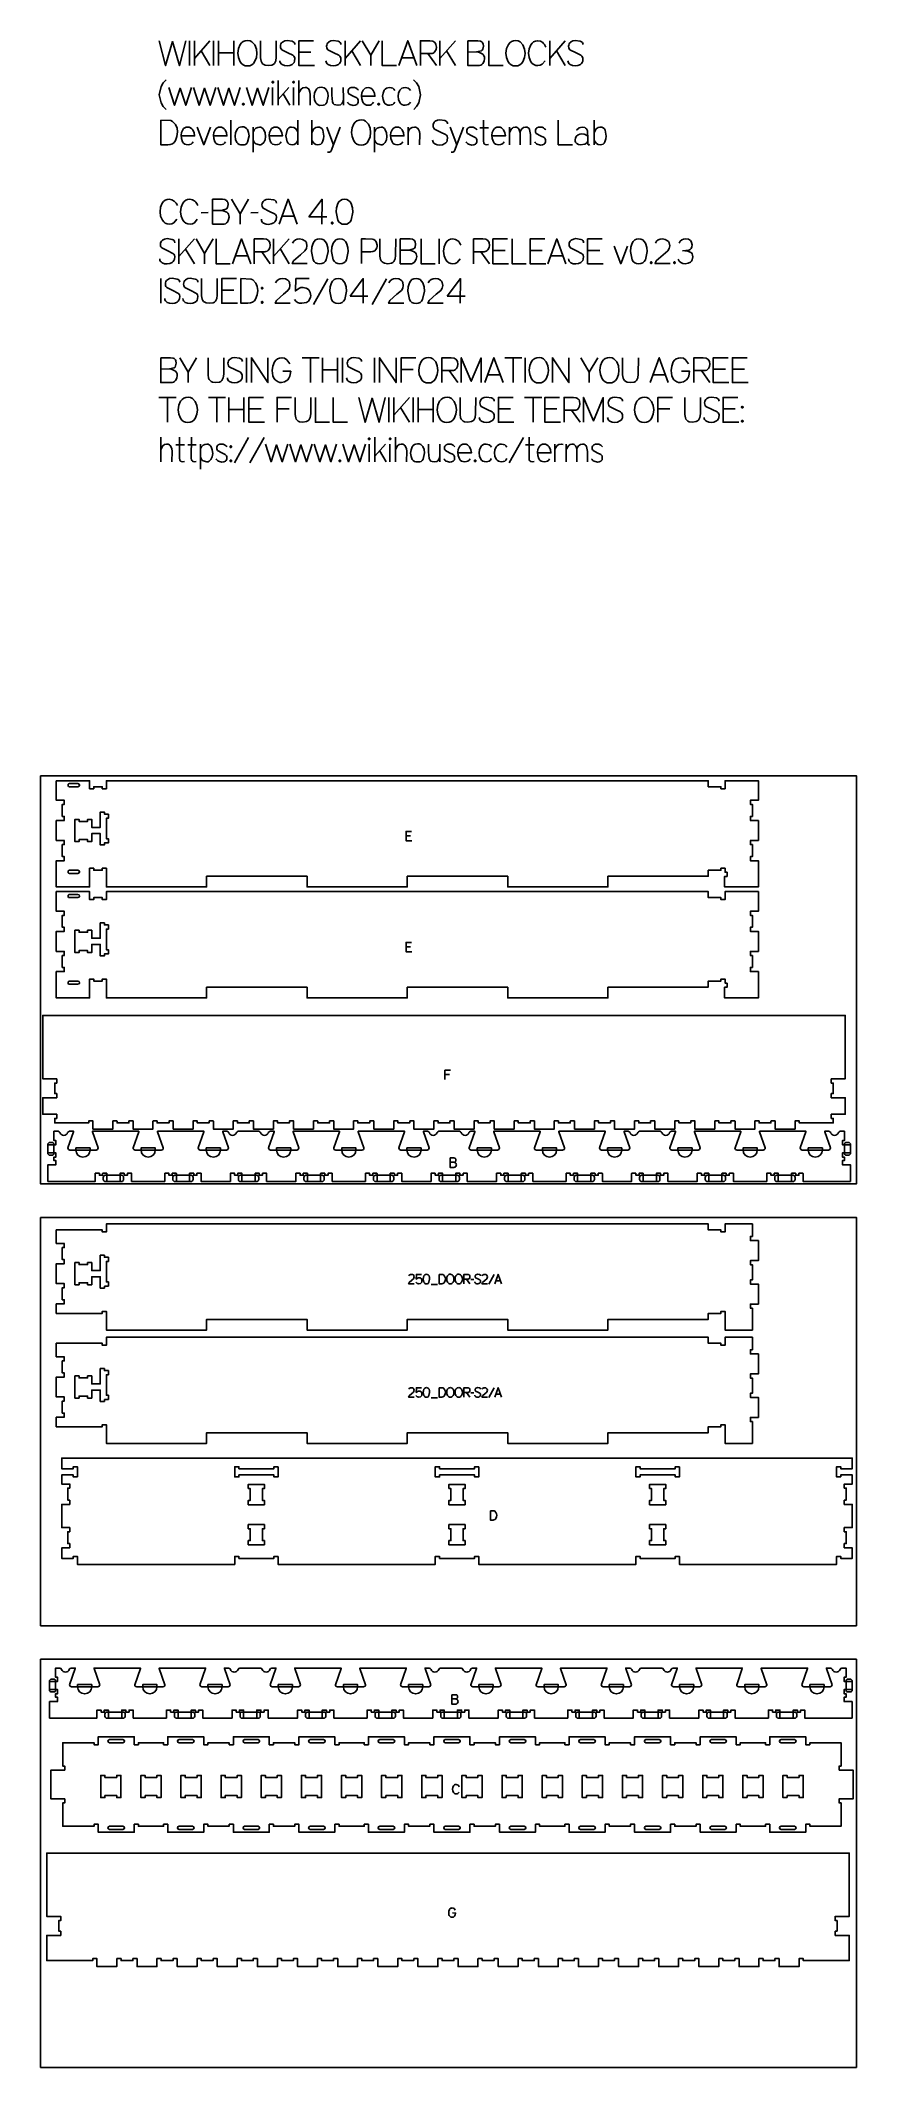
# Model space of a CAD drawing. Header units: millimetres. Extents: x -1220 to 1220, y -1930 to 4127.
import ezdxf

# ---------------------------------------------------------------- set-up
doc = ezdxf.new("R2010")
doc.units = ezdxf.units.MM
for name, color, linetype, true_color in [('0_SHEET_SPRUCEPLY_2440X122', 1, 'Continuous', 0xff0000), ('1_ANYTOOL_1MMDEEP_LABELS_S', 2, 'Continuous', 0xffff00), ('3_ANYTOOL_CUTTHROUGH_INSID', 4, 'Continuous', 0x00ffff), ('4_ANYTOOL_CUTTHROUGH_OUTSI', 5, 'Continuous', 0x0000ff), ('5_ANYTOOL_HALF_MILL_9MM_IN', 3, 'Continuous', 0x00ff00), ('TC', 220, 'Continuous', 0xff00bb)]:
    doc.layers.add(name, color=color, linetype=linetype, true_color=true_color)

msp = doc.modelspace()

# ---------------------------------------------------------------- linework, layer by layer
at = {"layer": '0_SHEET_SPRUCEPLY_2440X122'}
for points in [[(-1220, 1930), (-1220, 710), (1220, 710), (1220, 1930)], [(-1220, 610), (-1220, -610), (1220, -610), (1220, 610)], [(-1220, -710), (-1220, -1930), (1220, -1930), (1220, -710)]]:
    msp.add_lwpolyline(points, close=True, dxfattribs=at)
at = {"layer": '1_ANYTOOL_1MMDEEP_LABELS_S'}
for p, q in [((-113.3, 1750.4, 0), (-127, 1750.4, 0)), ((-113.3, 1419, 0), (-127, 1419, 0)), ((3, 1037, 0), (-10.5, 1037, 0)), ((54.3, 425.4, 0), (64.1, 411.9, 0)), ((75.3, 424.9, 0), (67.1, 424.8, 0)), ((136.7, 439.5, 0), (120.7, 410.8, 0)), ((-52.3, 409.6, 0), (-33.1, 409.6, 0)), ((141.5, 420.8, 0), (155.5, 420.8, 0)), ((-52.3, 70.9, 0), (-33.1, 70.9, 0)), ((54.3, 86.7, 0), (64.1, 73.2, 0)), ((75.3, 86.2, 0), (67.1, 86.1, 0)), ((136.7, 100.8, 0), (120.7, 72.1, 0)), ((141.5, 82.2, 0), (155.5, 82.2, 0))]:
    msp.add_line(p, q, dxfattribs=at)
for points in [[(-109.3, 1735.4), (-127, 1735.4), (-127, 1763.4), (-110.3, 1763.4)], [(-109.3, 1404), (-127, 1404), (-127, 1432), (-110.3, 1432)], [(6, 1050), (-10.5, 1050), (-10.5, 1022)], [(4.8, 775), (14.6, 775.1), (20, 776.5), (21, 777.3), (21.7, 778.5), (22.3, 781.7), (21.9, 784.3), (21.4, 785.4), (20.8, 786.2), (19.9, 786.9), (18.8, 787.4), (16.1, 787.7), (4.8, 787.7)], [(4.8, 787.7), (4.8, 759.7), (13.8, 759.7), (16.2, 759.7), (17.8, 759.8), (19.3, 760.2), (20.5, 761), (21.6, 762.1), (23, 764.7), (23.5, 767.7), (23.3, 769.5), (22.8, 771), (22, 772.2), (20.8, 773.1), (17.9, 774.5), (14.6, 775.1)], [(-102.3, 412), (-119.4, 412), (-118, 415.2), (-110.1, 422.1), (-105, 426.5), (-103.3, 429.1), (-102.8, 432.2), (-103.4, 435.6), (-104.1, 436.9), (-105.1, 438), (-107.8, 439.4), (-111.1, 439.9), (-113.7, 439.6), (-115.8, 438.7), (-117.6, 437.2), (-119, 435.2)], [(-97.7, 416.4), (-96.1, 414.4), (-94.1, 413), (-91.9, 412.2), (-89.4, 411.9), (-83.9, 412.9), (-81.8, 414.4), (-80.1, 416.9), (-79.5, 418.7), (-79.3, 420.5), (-79.8, 424.2), (-81.5, 427.2), (-82.7, 428.4), (-84.2, 429.2), (-88, 429.9), (-90.5, 429.7), (-92.7, 428.8), (-96.6, 425.9), (-95.9, 439.9), (-80.8, 439.9)], [(45.9, 411.9), (45.9, 439.9), (56.5, 439.9), (59.8, 439.5), (61.1, 438.9), (62.1, 438.1), (62.9, 437.1), (63.5, 435.8), (64, 432.6), (63.6, 430.1), (62.3, 427.8), (61.4, 426.8), (60.4, 426.1), (59.2, 425.7), (57.9, 425.5), (56.2, 425.4), (54.3, 425.4), (46, 425.4)], [(96.1, 435.6), (95.9, 436.9), (95.3, 438), (94.3, 438.8), (93, 439.4), (87.3, 440.2), (84.5, 439.8), (82.1, 438.5), (81, 437.6), (80.3, 436.5), (79.9, 435.2), (79.7, 433.7), (79.9, 432.2), (80.4, 430.9), (81.2, 429.8), (88.1, 426.3), (93.8, 423.6), (94.9, 422.7), (95.6, 421.5), (96, 420.1), (95.7, 416.9), (95.1, 415.5), (94.3, 414.3), (93.1, 413.3), (90.3, 412.1), (87.3, 411.6), (84.3, 411.9), (81.6, 413), (80.5, 413.9), (79.7, 414.9), (79.2, 416.1), (79.1, 417.4)], [(116.9, 412), (99.8, 412), (101.3, 415.2), (109.2, 422.1), (114.3, 426.5), (115.9, 429.1), (116.5, 432.2), (115.9, 435.6), (115.1, 436.9), (114.1, 438), (111.4, 439.4), (108.1, 439.9), (105.6, 439.6), (103.4, 438.7), (101.6, 437.2), (100.2, 435.2)], [(138.3, 411.9), (148.5, 439.9), (158.8, 411.9)], [(-102.3, 73.3), (-119.4, 73.3), (-118, 76.5), (-110.1, 83.5), (-105, 87.9), (-103.3, 90.5), (-102.8, 93.6), (-103.4, 96.9), (-104.1, 98.2), (-105.1, 99.3), (-107.8, 100.8), (-111.1, 101.3), (-113.7, 101), (-115.8, 100.1), (-117.6, 98.6), (-119, 96.5)], [(-97.7, 77.7), (-96.1, 75.8), (-94.1, 74.4), (-91.9, 73.5), (-89.4, 73.3), (-83.9, 74.2), (-81.8, 75.7), (-80.1, 78.2), (-79.5, 80), (-79.3, 81.8), (-79.8, 85.5), (-81.5, 88.5), (-82.7, 89.7), (-84.2, 90.6), (-88, 91.3), (-90.5, 91), (-92.7, 90.2), (-96.6, 87.2), (-95.9, 101.3), (-80.8, 101.3)], [(45.9, 73.3), (45.9, 101.3), (56.5, 101.3), (59.8, 100.8), (61.1, 100.2), (62.1, 99.4), (62.9, 98.4), (63.5, 97.1), (64, 93.9), (63.6, 91.4), (62.3, 89.1), (61.4, 88.1), (60.4, 87.4), (59.2, 87), (57.9, 86.8), (56.2, 86.7), (54.3, 86.7), (46, 86.7)], [(96.1, 97), (95.9, 98.3), (95.3, 99.3), (94.3, 100.1), (93, 100.7), (87.3, 101.6), (84.5, 101.2), (82.1, 99.9), (81, 98.9), (80.3, 97.8), (79.9, 96.5), (79.7, 95), (79.9, 93.5), (80.4, 92.2), (81.2, 91.2), (88.1, 87.7), (93.8, 84.9), (94.9, 84), (95.6, 82.9), (96, 81.5), (95.7, 78.2), (95.1, 76.8), (94.3, 75.6), (93.1, 74.7), (90.3, 73.4), (87.3, 72.9), (84.3, 73.3), (81.6, 74.4), (80.5, 75.2), (79.7, 76.2), (79.2, 77.4), (79.1, 78.7)], [(116.9, 73.3), (99.8, 73.3), (101.3, 76.5), (109.2, 83.5), (114.3, 87.9), (115.9, 90.5), (116.5, 93.6), (115.9, 96.9), (115.1, 98.2), (114.1, 99.3), (111.4, 100.8), (108.1, 101.3), (105.6, 101), (103.4, 100.1), (101.6, 98.6), (100.2, 96.5)], [(138.3, 73.3), (148.5, 101.3), (158.8, 73.3)], [(9.7, -828.8), (19.6, -828.7), (24.9, -827.3), (25.9, -826.5), (26.7, -825.3), (27.3, -822.1), (26.9, -819.5), (26.4, -818.4), (25.7, -817.6), (24.8, -816.9), (23.8, -816.4), (21, -816.1), (9.7, -816.1)], [(9.7, -816.1), (9.7, -844.1), (18.8, -844.1), (21.1, -844.1), (22.8, -844), (24.2, -843.6), (25.4, -842.8), (26.5, -841.7), (28, -839), (28.5, -836.1), (28.3, -834.3), (27.8, -832.8), (26.9, -831.6), (25.7, -830.7), (22.8, -829.3), (19.6, -828.7)], [(12.3, -1468.4), (21.4, -1468.5), (20.4, -1474), (19.4, -1476.2), (17.9, -1478), (14.5, -1480.5), (10.8, -1481.3), (8.9, -1481.2), (7, -1480.5), (3.7, -1478.1), (2.3, -1476.2), (1.3, -1473.8), (0.5, -1467.8), (1.1, -1462.8), (3, -1458), (4.4, -1456), (6.3, -1454.5), (8.7, -1453.6), (11.4, -1453.3), (14.4, -1453.8), (16.8, -1455.4), (20.3, -1460.2)]]:
    msp.add_lwpolyline(points, dxfattribs=at)
for points in [[(-65.9, 440.2), (-63.3, 439.8), (-61.2, 438.7), (-59.6, 437.1), (-58.3, 435.1), (-56.8, 430.4), (-56.4, 425.6), (-58.4, 416.3), (-59.6, 414.3), (-61.2, 412.8), (-63.3, 412), (-65.9, 411.7), (-68.4, 412), (-70.5, 412.9), (-72.1, 414.3), (-73.3, 416.4), (-75.3, 425.6), (-74.9, 430.4), (-73.3, 435.2), (-72.1, 437.1), (-70.5, 438.7), (-68.4, 439.8)], [(-28.2, 439.9), (-28.2, 411.9), (-20.3, 412), (-17.4, 412.3), (-15, 413.2), (-13.1, 414.7), (-11.6, 416.7), (-9.8, 421.5), (-9.2, 426.6), (-9.8, 430.9), (-11.5, 434.8), (-14.8, 438.3), (-16.7, 439.3)], [(5.8, 440.2), (8.4, 439.9), (10.6, 438.8), (13.8, 435.4), (15.6, 430.7), (16.2, 425.8), (15.6, 421), (13.6, 416.2), (12.2, 414.2), (10.3, 412.7), (8.1, 411.8), (5.5, 411.5), (2.8, 411.8), (0.5, 412.7), (-1.4, 414.2), (-2.9, 416.3), (-4.8, 421.2), (-5.4, 426), (-4.7, 431.1), (-2.7, 435.7), (-1.2, 437.7), (0.8, 439.1), (3.1, 440)], [(31, 440.2), (33.6, 439.9), (35.7, 438.8), (38.9, 435.4), (40.8, 430.7), (41.4, 425.8), (40.7, 421), (38.8, 416.2), (37.3, 414.2), (35.5, 412.7), (33.3, 411.8), (30.7, 411.5), (28, 411.8), (25.7, 412.7), (23.8, 414.2), (22.3, 416.3), (20.4, 421.2), (19.7, 426), (20.4, 431.1), (22.4, 435.7), (24, 437.7), (25.9, 439.1), (28.3, 440)], [(-65.9, 101.5), (-63.3, 101.1), (-61.2, 100.1), (-59.6, 98.5), (-58.3, 96.5), (-56.8, 91.7), (-56.4, 86.9), (-58.4, 77.7), (-59.6, 75.6), (-61.2, 74.2), (-63.3, 73.3), (-65.9, 73), (-68.4, 73.3), (-70.5, 74.2), (-72.1, 75.7), (-73.3, 77.7), (-75.3, 86.9), (-74.9, 91.8), (-73.3, 96.5), (-72.1, 98.5), (-70.5, 100.1), (-68.4, 101.1)], [(-28.2, 101.3), (-28.2, 73.3), (-20.3, 73.3), (-17.4, 73.7), (-15, 74.6), (-13.1, 76), (-11.6, 78), (-9.8, 82.8), (-9.2, 87.9), (-9.8, 92.2), (-11.5, 96.1), (-14.8, 99.7), (-16.7, 100.6)], [(5.8, 101.6), (8.4, 101.2), (10.6, 100.2), (13.8, 96.7), (15.6, 92), (16.2, 87.1), (15.6, 82.3), (13.6, 77.6), (12.2, 75.5), (10.3, 74), (8.1, 73.1), (5.5, 72.8), (2.8, 73.1), (0.5, 74), (-1.4, 75.5), (-2.9, 77.7), (-4.8, 82.5), (-5.4, 87.4), (-4.7, 92.4), (-2.7, 97.1), (-1.2, 99), (0.8, 100.5), (3.1, 101.3)], [(31, 101.6), (33.6, 101.2), (35.7, 100.2), (38.9, 96.7), (40.8, 92), (41.4, 87.1), (40.7, 82.3), (38.8, 77.6), (37.3, 75.5), (35.5, 74), (33.3, 73.1), (30.7, 72.8), (28, 73.1), (25.7, 74), (23.8, 75.5), (22.3, 77.7), (20.4, 82.5), (19.7, 87.4), (20.4, 92.4), (22.4, 97.1), (24, 99), (25.9, 100.5), (28.3, 101.3)], [(125.2, -266.4), (125.2, -294.4), (133.2, -294.3), (136, -293.9), (138.4, -293.1), (140.4, -291.6), (141.8, -289.6), (143.6, -284.8), (144.3, -279.7), (143.7, -275.4), (141.9, -271.5), (138.6, -267.9), (136.7, -267)]]:
    msp.add_lwpolyline(points, close=True, dxfattribs=at)
msp.add_lwpolyline([(32, -1091.5, 0.131103), (28.5, -1086.5), (25.9, -1085), (22.8, -1084.5), (20.4, -1084.7), (18.3, -1085.6), (16.5, -1086.9), (15, -1088.9), (13, -1093.4), (12.4, -1098.5), (13.1, -1103.5), (15, -1108.1), (16.5, -1110), (18.4, -1111.4), (20.6, -1112.2), (23.1, -1112.5), (25.8, -1112.1), (28, -1110.9), (31.4, -1107)], format="xyb", dxfattribs=at)
at = {"layer": '3_ANYTOOL_CUTTHROUGH_INSID'}
for points in [[(-1108, 1906.5), (-1133.8, 1906.5), (-1134.5, 1906.4), (-1135.3, 1906.1), (-1136, 1905.7), (-1137.2, 1904.3), (-1137.7, 1902.6), (-1137.7, 1900.9), (-1137.2, 1899.2), (-1136, 1897.8), (-1135.3, 1897.3), (-1134.5, 1897.1), (-1133.8, 1897), (-1108, 1897, 1)], [(-1108, 1638, 1), (-1108, 1647.5), (-1133.8, 1647.5), (-1134.5, 1647.4), (-1135.3, 1647.1), (-1136, 1646.7), (-1137.2, 1645.3), (-1137.7, 1643.6), (-1137.7, 1641.9), (-1137.2, 1640.2), (-1136, 1638.8), (-1135.3, 1638.3), (-1134.5, 1638.1), (-1133.8, 1638)], [(-1108, 1575.1), (-1133.8, 1575.1), (-1134.5, 1575), (-1135.3, 1574.8), (-1136, 1574.3), (-1137.2, 1572.9), (-1137.7, 1571.2), (-1137.7, 1569.5), (-1137.2, 1567.8), (-1136, 1566.4), (-1135.3, 1566), (-1134.5, 1565.7), (-1133.8, 1565.6), (-1108, 1565.6, 1)], [(-1108, 1306.6, 1), (-1108, 1316.1), (-1133.8, 1316.1), (-1134.5, 1316), (-1135.3, 1315.8), (-1136, 1315.3), (-1137.2, 1313.9), (-1137.7, 1312.2), (-1137.7, 1310.5), (-1137.2, 1308.8), (-1136, 1307.4), (-1135.3, 1307), (-1134.5, 1306.7), (-1133.8, 1306.6)], [(-973.6, -959.7, 1), (-973.6, -950.2), (-1013.6, -950.2, 1), (-1013.6, -959.7)], [(-765.6, -959.7, 1), (-765.6, -950.2), (-805.6, -950.2, 1), (-805.6, -959.7)], [(-569.6, -959.7, 1), (-569.6, -950.2), (-609.6, -950.2, 1), (-609.6, -959.7)], [(-373.6, -959.7, 1), (-373.6, -950.2), (-413.6, -950.2, 1), (-413.6, -959.7)], [(-165.6, -959.7, 1), (-165.6, -950.2), (-205.6, -950.2, 1), (-205.6, -959.7)], [(-9.6, -959.7), (30.4, -959.7, 1), (30.4, -950.2), (-9.6, -950.2, 1)], [(186.4, -959.7), (226.4, -959.7, 1), (226.4, -950.2), (186.4, -950.2, 1)], [(394.4, -959.7), (434.4, -959.7, 1), (434.4, -950.2), (394.4, -950.2, 1)], [(590.4, -959.7), (630.4, -959.7, 1), (630.4, -950.2), (590.4, -950.2, 1)], [(786.4, -959.7), (826.4, -959.7, 1), (826.4, -950.2), (786.4, -950.2, 1)], [(994.4, -959.7), (1034.4, -959.7, 1), (1034.4, -950.2), (994.4, -950.2, 1)], [(-973.6, -1209.2), (-1013.6, -1209.2, 1), (-1013.6, -1218.7), (-973.6, -1218.7, 1)], [(-765.6, -1209.2), (-805.6, -1209.2, 1), (-805.6, -1218.7), (-765.6, -1218.7, 1)], [(-569.6, -1209.3), (-609.6, -1209.3, 1), (-609.6, -1218.8), (-569.6, -1218.8, 1)], [(-373.6, -1209.2), (-413.6, -1209.2, 1), (-413.6, -1218.7), (-373.6, -1218.7, 1)], [(-165.6, -1209.2), (-205.6, -1209.2, 1), (-205.6, -1218.7), (-165.6, -1218.7, 1)], [(-9.6, -1209.2, 1), (-9.6, -1218.7), (30.4, -1218.7, 1), (30.4, -1209.2)], [(186.4, -1209.2, 1), (186.4, -1218.7), (226.4, -1218.7, 1), (226.4, -1209.2)], [(394.4, -1209.2, 1), (394.4, -1218.7), (434.4, -1218.7, 1), (434.4, -1209.2)], [(590.4, -1209.3, 1), (590.4, -1218.8), (630.4, -1218.8, 1), (630.4, -1209.3)], [(786.4, -1209.2, 1), (786.4, -1218.7), (826.4, -1218.7, 1), (826.4, -1209.2)], [(994.4, -1209.2, 1), (994.4, -1218.7), (1034.4, -1218.7, 1), (1034.4, -1209.2)]]:
    msp.add_lwpolyline(points, format="xyb", close=True, dxfattribs=at)
for points in [[(-1016.8, 1815.4), (-1028.8, 1815.4), (-1028.8, 1821.4), (-1041.3, 1821.4), (-1041.3, 1775.5), (-1066.8, 1775.5), (-1066.8, 1799.5), (-1079.3, 1799.5), (-1079.3, 1793.5), (-1104.8, 1793.5), (-1104.8, 1799.5), (-1117.3, 1799.5), (-1117.3, 1733), (-1104.8, 1733), (-1104.8, 1739), (-1079.3, 1739), (-1079.3, 1733), (-1066.8, 1733), (-1066.8, 1757), (-1041.3, 1757), (-1041.3, 1722.9), (-1028.8, 1722.9), (-1028.8, 1728.9), (-1016.8, 1728.9), (-1016.8, 1741.4), (-1022.8, 1741.4), (-1022.8, 1802.9), (-1016.8, 1802.9)], [(-1016.8, 1484.1), (-1028.8, 1484.1), (-1028.8, 1490.1), (-1041.3, 1490.1), (-1041.3, 1444.1), (-1066.8, 1444.1), (-1066.8, 1468.1), (-1079.3, 1468.1), (-1079.3, 1462.1), (-1104.8, 1462.1), (-1104.8, 1468.1), (-1117.3, 1468.1), (-1117.3, 1401.6), (-1104.8, 1401.6), (-1104.8, 1407.6), (-1079.3, 1407.6), (-1079.3, 1401.6), (-1066.8, 1401.6), (-1066.8, 1425.6), (-1041.3, 1425.6), (-1041.3, 1391.6), (-1028.8, 1391.6), (-1028.8, 1397.6), (-1016.8, 1397.6), (-1016.8, 1410.1), (-1022.8, 1410.1), (-1022.8, 1471.6), (-1016.8, 1471.6)], [(-1028.8, 404.7), (-1016.8, 404.7), (-1016.8, 417.2), (-1022.8, 417.2), (-1022.8, 478.7), (-1016.8, 478.7), (-1016.8, 491.2), (-1028.8, 491.2), (-1028.8, 497.2), (-1041.3, 497.2), (-1041.3, 451.2), (-1066.8, 451.2), (-1066.8, 475.2), (-1079.3, 475.2), (-1079.3, 469.2), (-1104.8, 469.2), (-1104.8, 475.2), (-1117.3, 475.2), (-1117.3, 408.7), (-1104.8, 408.7), (-1104.8, 414.7), (-1079.3, 414.7), (-1079.3, 408.7), (-1066.8, 408.7), (-1066.8, 432.7), (-1041.3, 432.7), (-1041.3, 398.7), (-1028.8, 398.7)], [(-1028.8, 66), (-1016.8, 66), (-1016.8, 78.5), (-1022.8, 78.5), (-1022.8, 140), (-1016.8, 140), (-1016.8, 152.5), (-1028.8, 152.5), (-1028.8, 158.5), (-1041.3, 158.5), (-1041.3, 112.6), (-1066.8, 112.6), (-1066.8, 136.6), (-1079.3, 136.6), (-1079.3, 130.6), (-1104.8, 130.6), (-1104.8, 136.6), (-1117.3, 136.6), (-1117.3, 70.1), (-1104.8, 70.1), (-1104.8, 76.1), (-1079.3, 76.1), (-1079.3, 70.1), (-1066.8, 70.1), (-1066.8, 94.1), (-1041.3, 94.1), (-1041.3, 60), (-1028.8, 60)], [(-509.7, -134.8), (-522.2, -134.8), (-522.2, -140.8), (-626.9, -140.8), (-626.9, -134.8), (-639.4, -134.8), (-639.4, -165.3), (-626.9, -165.3), (-626.9, -159.3), (-522.2, -159.3), (-522.2, -165.3), (-509.7, -165.3)], [(90.3, -134.8), (77.8, -134.8), (77.8, -140.8), (-26.9, -140.8), (-26.9, -134.8), (-39.4, -134.8), (-39.4, -165.3), (-26.9, -165.3), (-26.9, -159.3), (77.8, -159.3), (77.8, -165.3), (90.3, -165.3)], [(690.3, -134.8), (677.8, -134.8), (677.8, -140.8), (573.1, -140.8), (573.1, -134.8), (560.6, -134.8), (560.6, -165.3), (573.1, -165.3), (573.1, -159.3), (677.8, -159.3), (677.8, -165.3), (690.3, -165.3)], [(-598.8, -200.3), (-592.8, -200.3), (-592.8, -235.8), (-598.8, -235.8), (-598.8, -248.3), (-550.3, -248.3), (-550.3, -235.8), (-556.3, -235.8), (-556.3, -200.3), (-550.3, -200.3), (-550.3, -187.8), (-598.8, -187.8)], [(1.2, -200.3), (7.2, -200.3), (7.2, -235.8), (1.2, -235.8), (1.2, -248.3), (49.7, -248.3), (49.7, -235.8), (43.7, -235.8), (43.7, -200.3), (49.7, -200.3), (49.7, -187.8), (1.2, -187.8)], [(601.2, -200.3), (607.2, -200.3), (607.2, -235.8), (601.2, -235.8), (601.2, -248.3), (649.7, -248.3), (649.7, -235.8), (643.7, -235.8), (643.7, -200.3), (649.7, -200.3), (649.7, -187.8), (601.2, -187.8)], [(-598.8, -320.3), (-592.8, -320.3), (-592.8, -355.8), (-598.8, -355.8), (-598.8, -368.3), (-550.3, -368.3), (-550.3, -355.8), (-556.3, -355.8), (-556.3, -320.3), (-550.3, -320.3), (-550.3, -307.8), (-598.8, -307.8)], [(1.2, -320.3), (7.2, -320.3), (7.2, -355.8), (1.2, -355.8), (1.2, -368.3), (49.7, -368.3), (49.7, -355.8), (43.7, -355.8), (43.7, -320.3), (49.7, -320.3), (49.7, -307.8), (1.2, -307.8)], [(601.2, -320.3), (607.2, -320.3), (607.2, -355.8), (601.2, -355.8), (601.2, -368.3), (649.7, -368.3), (649.7, -355.8), (643.7, -355.8), (643.7, -320.3), (649.7, -320.3), (649.7, -307.8), (601.2, -307.8)], [(-1027.4, -1117.7), (-991.9, -1117.7), (-991.9, -1123.7), (-979.4, -1123.7), (-979.4, -1057.2), (-991.9, -1057.2), (-991.9, -1063.2), (-1027.4, -1063.2), (-1027.4, -1057.2), (-1039.9, -1057.2), (-1039.9, -1123.7), (-1027.4, -1123.7)], [(-907.4, -1117.7), (-871.9, -1117.7), (-871.9, -1123.7), (-859.4, -1123.7), (-859.4, -1057.2), (-871.9, -1057.2), (-871.9, -1063.2), (-907.4, -1063.2), (-907.4, -1057.2), (-919.9, -1057.2), (-919.9, -1123.7), (-907.4, -1123.7)], [(-787.4, -1117.7), (-751.9, -1117.7), (-751.9, -1123.7), (-739.4, -1123.7), (-739.4, -1057.2), (-751.9, -1057.2), (-751.9, -1063.2), (-787.4, -1063.2), (-787.4, -1057.2), (-799.9, -1057.2), (-799.9, -1123.7), (-787.4, -1123.7)], [(-667.4, -1117.7), (-631.9, -1117.7), (-631.9, -1123.7), (-619.4, -1123.7), (-619.4, -1057.2), (-631.9, -1057.2), (-631.9, -1063.2), (-667.4, -1063.2), (-667.4, -1057.2), (-679.9, -1057.2), (-679.9, -1123.7), (-667.4, -1123.7)], [(-547.4, -1117.7), (-511.9, -1117.7), (-511.9, -1123.7), (-499.4, -1123.7), (-499.4, -1057.2), (-511.9, -1057.2), (-511.9, -1063.2), (-547.4, -1063.2), (-547.4, -1057.2), (-559.9, -1057.2), (-559.9, -1123.7), (-547.4, -1123.7)], [(-427.4, -1117.7), (-391.9, -1117.7), (-391.9, -1123.7), (-379.4, -1123.7), (-379.4, -1057.2), (-391.9, -1057.2), (-391.9, -1063.2), (-427.4, -1063.2), (-427.4, -1057.2), (-439.9, -1057.2), (-439.9, -1123.7), (-427.4, -1123.7)], [(-307.4, -1117.7), (-271.9, -1117.7), (-271.9, -1123.7), (-259.4, -1123.7), (-259.4, -1057.2), (-271.9, -1057.2), (-271.9, -1063.2), (-307.4, -1063.2), (-307.4, -1057.2), (-319.9, -1057.2), (-319.9, -1123.7), (-307.4, -1123.7)], [(-187.4, -1117.7), (-151.9, -1117.7), (-151.9, -1123.7), (-139.4, -1123.7), (-139.4, -1057.2), (-151.9, -1057.2), (-151.9, -1063.2), (-187.4, -1063.2), (-187.4, -1057.2), (-199.9, -1057.2), (-199.9, -1123.7), (-187.4, -1123.7)], [(-67.4, -1117.7), (-31.9, -1117.7), (-31.9, -1123.7), (-19.4, -1123.7), (-19.4, -1057.2), (-31.9, -1057.2), (-31.9, -1063.2), (-67.4, -1063.2), (-67.4, -1057.2), (-79.9, -1057.2), (-79.9, -1123.7), (-67.4, -1123.7)], [(52.6, -1123.7), (52.6, -1117.7), (88.1, -1117.7), (88.1, -1123.7), (100.6, -1123.7), (100.6, -1057.2), (88.1, -1057.2), (88.1, -1063.2), (52.6, -1063.2), (52.6, -1057.2), (40.1, -1057.2), (40.1, -1123.7)], [(172.6, -1123.7), (172.6, -1117.7), (208.1, -1117.7), (208.1, -1123.7), (220.6, -1123.7), (220.6, -1057.2), (208.1, -1057.2), (208.1, -1063.2), (172.6, -1063.2), (172.6, -1057.2), (160.1, -1057.2), (160.1, -1123.7)], [(292.6, -1123.7), (292.6, -1117.7), (328.1, -1117.7), (328.1, -1123.7), (340.6, -1123.7), (340.6, -1057.2), (328.1, -1057.2), (328.1, -1063.2), (292.6, -1063.2), (292.6, -1057.2), (280.1, -1057.2), (280.1, -1123.7)], [(412.6, -1123.7), (412.6, -1117.7), (448.1, -1117.7), (448.1, -1123.7), (460.6, -1123.7), (460.6, -1057.2), (448.1, -1057.2), (448.1, -1063.2), (412.6, -1063.2), (412.6, -1057.2), (400.1, -1057.2), (400.1, -1123.7)], [(532.6, -1123.7), (532.6, -1117.7), (568.1, -1117.7), (568.1, -1123.7), (580.6, -1123.7), (580.6, -1057.2), (568.1, -1057.2), (568.1, -1063.2), (532.6, -1063.2), (532.6, -1057.2), (520.1, -1057.2), (520.1, -1123.7)], [(652.6, -1123.7), (652.6, -1117.7), (688.1, -1117.7), (688.1, -1123.7), (700.6, -1123.7), (700.6, -1057.2), (688.1, -1057.2), (688.1, -1063.2), (652.6, -1063.2), (652.6, -1057.2), (640.1, -1057.2), (640.1, -1123.7)], [(772.6, -1123.7), (772.6, -1117.7), (808.1, -1117.7), (808.1, -1123.7), (820.6, -1123.7), (820.6, -1057.2), (808.1, -1057.2), (808.1, -1063.2), (772.6, -1063.2), (772.6, -1057.2), (760.1, -1057.2), (760.1, -1123.7)], [(892.6, -1123.7), (892.6, -1117.7), (928.1, -1117.7), (928.1, -1123.7), (940.6, -1123.7), (940.6, -1057.2), (928.1, -1057.2), (928.1, -1063.2), (892.6, -1063.2), (892.6, -1057.2), (880.1, -1057.2), (880.1, -1123.7)], [(1012.6, -1123.7), (1012.6, -1117.7), (1048.1, -1117.7), (1048.1, -1123.7), (1060.6, -1123.7), (1060.6, -1057.2), (1048.1, -1057.2), (1048.1, -1063.2), (1012.6, -1063.2), (1012.6, -1057.2), (1000.1, -1057.2), (1000.1, -1123.7)]]:
    msp.add_lwpolyline(points, close=True, dxfattribs=at)
at = {"layer": '4_ANYTOOL_CUTTHROUGH_OUTSI'}
for points in [[(-1172.8, 1915), (-1073.3, 1915), (-1073.3, 1891.2, 0.414214), (-1073, 1891), (-1061, 1891, 0.414214), (-1060.8, 1891.2), (-1060.8, 1897), (-1035.3, 1897), (-1035.3, 1891.2, 0.414214), (-1035, 1891), (-1023, 1891, 0.414214), (-1022.8, 1891.2), (-1022.8, 1915), (776.7, 1915), (776.7, 1897.2, 0.414214), (777, 1897), (814.7, 1897), (814.7, 1891.2, 0.414214), (815, 1891), (827, 1891, 0.414214), (827.2, 1891.2), (827.2, 1915), (926.7, 1915), (926.7, 1856.5), (903, 1856.5, 0.414214), (902.7, 1856.2), (902.7, 1844.2, 0.414214), (903, 1844), (908.7, 1844), (908.7, 1808.5), (903, 1808.5, 0.414214), (902.7, 1808.2), (902.7, 1796.2, 0.414214), (903, 1796), (926.7, 1796), (926.7, 1736.5), (903, 1736.5, 0.414214), (902.7, 1736.2), (902.7, 1724.2, 0.414214), (903, 1724), (908.7, 1724), (908.7, 1688.5), (903, 1688.5, 0.414214), (902.7, 1688.2), (902.7, 1676.2, 0.414214), (903, 1676), (926.7, 1676), (926.7, 1597.5), (825.8, 1597.5), (825.8, 1629), (833, 1629, 0.414214), (833.2, 1629.2), (833.2, 1641.2, 0.414214), (833, 1641.5), (827.2, 1641.5), (827.2, 1653.2, 0.414214), (827, 1653.5), (815, 1653.5, 0.414214), (814.7, 1653.2), (814.7, 1647.5), (777, 1647.5, 0.414214), (776.7, 1647.2), (776.7, 1629.5), (477, 1629.5, 0.414214), (476.7, 1629.2), (476.7, 1597.5), (177.2, 1597.5), (177.2, 1629.2, 0.414214), (177, 1629.5), (-123, 1629.5, 0.414214), (-123.3, 1629.2), (-123.3, 1597.5), (-422.8, 1597.5), (-422.8, 1629.2, 0.414214), (-423, 1629.5), (-723, 1629.5, 0.414214), (-723.3, 1629.2), (-723.3, 1597.5), (-1022.8, 1597.5), (-1022.8, 1653.2, 0.414214), (-1023, 1653.5), (-1035, 1653.5, 0.414214), (-1035.3, 1653.2), (-1035.3, 1647.5), (-1060.8, 1647.5), (-1060.8, 1653.2, 0.414214), (-1061, 1653.5), (-1073, 1653.5, 0.414214), (-1073.3, 1653.2), (-1073.3, 1597.5), (-1172.8, 1597.5), (-1172.8, 1676), (-1149, 1676, 0.414214), (-1148.8, 1676.2), (-1148.8, 1688.2, 0.414214), (-1149, 1688.5), (-1154.8, 1688.5), (-1154.8, 1724), (-1149, 1724, 0.414214), (-1148.8, 1724.2), (-1148.8, 1736.2, 0.414214), (-1149, 1736.5), (-1172.8, 1736.5), (-1172.8, 1796), (-1149, 1796, 0.414214), (-1148.8, 1796.2), (-1148.8, 1808.2, 0.414214), (-1149, 1808.5), (-1154.8, 1808.5), (-1154.8, 1844), (-1149, 1844, 0.414214), (-1148.8, 1844.2), (-1148.8, 1856.2, 0.414214), (-1149, 1856.5), (-1172.8, 1856.5)], [(-1172.8, 1583.6), (-1073.3, 1583.6), (-1073.3, 1559.9, 0.414214), (-1073, 1559.6), (-1061, 1559.6, 0.414214), (-1060.8, 1559.9), (-1060.8, 1565.6), (-1035.3, 1565.6), (-1035.3, 1559.9, 0.414214), (-1035, 1559.6), (-1023, 1559.6, 0.414214), (-1022.8, 1559.9), (-1022.8, 1583.6), (776.7, 1583.6), (776.7, 1565.9, 0.414214), (777, 1565.6), (814.7, 1565.6), (814.7, 1559.9, 0.414214), (815, 1559.6), (827, 1559.6, 0.414214), (827.2, 1559.9), (827.2, 1583.6), (926.7, 1583.6), (926.7, 1525.1), (903, 1525.1, 0.414214), (902.7, 1524.9), (902.7, 1512.9, 0.414214), (903, 1512.6), (908.7, 1512.6), (908.7, 1477.1), (903, 1477.1, 0.414214), (902.7, 1476.9), (902.7, 1464.9, 0.414214), (903, 1464.6), (926.7, 1464.6), (926.7, 1405.1), (903, 1405.1, 0.414214), (902.7, 1404.9), (902.7, 1392.9, 0.414214), (903, 1392.6), (908.7, 1392.6), (908.7, 1357.1), (903, 1357.1, 0.414214), (902.7, 1356.9), (902.7, 1344.9, 0.414214), (903, 1344.6), (926.7, 1344.6), (926.7, 1266.1), (825.8, 1266.1), (825.8, 1297.6), (833, 1297.6, 0.414214), (833.2, 1297.9), (833.2, 1309.9, 0.414214), (833, 1310.1), (827.2, 1310.1), (827.2, 1321.9, 0.414214), (827, 1322.1), (815, 1322.1, 0.414214), (814.7, 1321.9), (814.7, 1316.1), (777, 1316.1, 0.414214), (776.7, 1315.9), (776.7, 1298.1), (477, 1298.1, 0.414214), (476.7, 1297.9), (476.7, 1266.1), (177.2, 1266.1), (177.2, 1297.9, 0.414214), (177, 1298.1), (-123, 1298.1, 0.414214), (-123.3, 1297.9), (-123.3, 1266.1), (-422.8, 1266.1), (-422.8, 1297.9, 0.414214), (-423, 1298.1), (-723, 1298.1, 0.414214), (-723.3, 1297.9), (-723.3, 1266.1), (-1022.8, 1266.1), (-1022.8, 1321.9, 0.414214), (-1023, 1322.1), (-1035, 1322.1, 0.414214), (-1035.3, 1321.9), (-1035.3, 1316.1), (-1060.8, 1316.1), (-1060.8, 1321.9, 0.414214), (-1061, 1322.1), (-1073, 1322.1, 0.414214), (-1073.3, 1321.9), (-1073.3, 1266.1), (-1172.8, 1266.1), (-1172.8, 1344.6), (-1149, 1344.6, 0.414214), (-1148.8, 1344.9), (-1148.8, 1356.9, 0.414214), (-1149, 1357.1), (-1154.8, 1357.1), (-1154.8, 1392.6), (-1149, 1392.6, 0.414214), (-1148.8, 1392.9), (-1148.8, 1404.9, 0.414214), (-1149, 1405.1), (-1172.8, 1405.1), (-1172.8, 1464.6), (-1149, 1464.6, 0.414214), (-1148.8, 1464.9), (-1148.8, 1476.9, 0.414214), (-1149, 1477.1), (-1154.8, 1477.1), (-1154.8, 1512.6), (-1149, 1512.6, 0.414214), (-1148.8, 1512.9), (-1148.8, 1524.9, 0.414214), (-1149, 1525.1), (-1172.8, 1525.1)], [(-235.7, 898), (-235.7, 892.2), (-271.2, 892.2), (-271.2, 898, 0.414214), (-271.4, 898.2), (-283.4, 898.2, 0.414214), (-283.7, 898), (-283.7, 874.2), (-343.2, 874.2), (-343.2, 898, 0.414214), (-343.4, 898.2), (-355.4, 898.2, 0.414214), (-355.7, 898), (-355.7, 892.2), (-391.2, 892.2), (-391.2, 898, 0.414214), (-391.4, 898.2), (-403.4, 898.2, 0.414214), (-403.7, 898), (-403.7, 874.2), (-463.2, 874.2), (-463.2, 898, 0.414214), (-463.4, 898.2), (-475.4, 898.2, 0.414214), (-475.7, 898), (-475.7, 892.2), (-511.2, 892.2), (-511.2, 898, 0.414214), (-511.4, 898.2), (-523.4, 898.2, 0.414214), (-523.7, 898), (-523.7, 874.2), (-583.2, 874.2), (-583.2, 898, 0.414214), (-583.4, 898.2), (-595.4, 898.2, 0.414214), (-595.7, 898), (-595.7, 892.2), (-631.2, 892.2), (-631.2, 898, 0.414214), (-631.4, 898.2), (-643.4, 898.2, 0.414214), (-643.7, 898), (-643.7, 874.2), (-703.2, 874.2), (-703.2, 898, 0.414214), (-703.4, 898.2), (-715.4, 898.2, 0.414214), (-715.7, 898), (-715.7, 892.2), (-751.2, 892.2), (-751.2, 898, 0.414214), (-751.4, 898.2), (-763.4, 898.2, 0.414214), (-763.7, 898), (-763.7, 874.2), (-823.2, 874.2), (-823.2, 898, 0.414214), (-823.4, 898.2), (-835.4, 898.2, 0.414214), (-835.7, 898), (-835.7, 892.2), (-871.2, 892.2), (-871.2, 898, 0.414214), (-871.4, 898.2), (-883.4, 898.2, 0.414214), (-883.7, 898), (-883.7, 874.2), (-943.2, 874.2), (-943.2, 898, 0.414214), (-943.4, 898.2), (-955.4, 898.2, 0.414214), (-955.7, 898), (-955.7, 892.2), (-991.2, 892.2), (-991.2, 898, 0.414214), (-991.4, 898.2), (-1003.4, 898.2, 0.414214), (-1003.7, 898), (-1003.7, 874.2), (-1063.2, 874.2), (-1063.2, 898, 0.414214), (-1063.4, 898.2), (-1075.4, 898.2, 0.414214), (-1075.7, 898), (-1075.7, 892.2), (-1177.2, 892.2), (-1177.2, 905.7), (-1171.4, 905.7, 0.414214), (-1171.2, 906), (-1171.2, 918, 0.414214), (-1171.4, 918.2), (-1213.2, 918.2), (-1213.2, 967.7), (-1171.4, 967.7, 0.414214), (-1171.2, 968), (-1171.2, 980, 0.414214), (-1171.4, 980.2), (-1177.2, 980.2), (-1177.2, 1011.7), (-1171.4, 1011.7, 0.414214), (-1171.2, 1012), (-1171.2, 1024, 0.414214), (-1171.4, 1024.2), (-1213.2, 1024.2), (-1213.2, 1213.7), (-13.4, 1213.7), (1186.3, 1213.7), (1186.3, 1024.2), (1144.6, 1024.2, 0.414214), (1144.3, 1024), (1144.3, 1012, 0.414214), (1144.6, 1011.7), (1150.3, 1011.7), (1150.3, 980.2), (1144.6, 980.2, 0.414214), (1144.3, 980), (1144.3, 968, 0.414214), (1144.6, 967.7), (1186.3, 967.7), (1186.3, 918.2), (1144.6, 918.2, 0.414214), (1144.3, 918), (1144.3, 906, 0.414214), (1144.6, 905.7), (1150.3, 905.7), (1150.3, 892.2), (1048.8, 892.2), (1048.8, 898, 0.414214), (1048.6, 898.2), (1036.6, 898.2, 0.414214), (1036.3, 898), (1036.3, 874.2), (976.8, 874.2), (976.8, 898, 0.414214), (976.6, 898.2), (964.6, 898.2, 0.414214), (964.3, 898), (964.3, 892.2), (928.8, 892.2), (928.8, 898, 0.414214), (928.6, 898.2), (916.6, 898.2, 0.414214), (916.3, 898), (916.3, 874.2), (856.8, 874.2), (856.8, 898, 0.414214), (856.6, 898.2), (844.6, 898.2, 0.414214), (844.3, 898), (844.3, 892.2), (808.8, 892.2), (808.8, 898, 0.414214), (808.6, 898.2), (796.6, 898.2, 0.414214), (796.3, 898), (796.3, 874.2), (736.8, 874.2), (736.8, 898, 0.414214), (736.6, 898.2), (724.6, 898.2, 0.414214), (724.3, 898), (724.3, 892.2), (688.8, 892.2), (688.8, 898, 0.414214), (688.6, 898.2), (676.6, 898.2, 0.414214), (676.3, 898), (676.3, 874.2), (616.8, 874.2), (616.8, 898, 0.414214), (616.6, 898.2), (604.6, 898.2, 0.414214), (604.3, 898), (604.3, 892.2), (568.8, 892.2), (568.8, 898, 0.414214), (568.6, 898.2), (556.6, 898.2, 0.414214), (556.3, 898), (556.3, 874.2), (496.8, 874.2), (496.8, 898, 0.414214), (496.6, 898.2), (484.6, 898.2, 0.414214), (484.3, 898), (484.3, 892.2), (448.8, 892.2), (448.8, 898, 0.414214), (448.6, 898.2), (436.6, 898.2, 0.414214), (436.3, 898), (436.3, 874.2), (376.8, 874.2), (376.8, 898, 0.414214), (376.6, 898.2), (364.6, 898.2, 0.414214), (364.3, 898), (364.3, 892.2), (328.8, 892.2), (328.8, 898, 0.414214), (328.6, 898.2), (316.6, 898.2, 0.414214), (316.3, 898), (316.3, 874.2), (256.8, 874.2), (256.8, 898, 0.414214), (256.6, 898.2), (244.6, 898.2, 0.414214), (244.3, 898), (244.3, 892.2), (208.8, 892.2), (208.8, 898, 0.414213), (208.6, 898.2), (196.6, 898.2, 0.414214), (196.3, 898), (196.3, 874.2), (136.8, 874.2), (136.8, 898, 0.414214), (136.6, 898.2), (124.6, 898.2, 0.414214), (124.3, 898), (124.3, 892.2), (88.8, 892.2), (88.8, 898, 0.414213), (88.6, 898.2), (76.6, 898.2, 0.414214), (76.3, 898), (76.3, 874.2), (16.8, 874.2), (16.8, 898, 0.414214), (16.6, 898.2), (4.6, 898.2, 0.414214), (4.3, 898), (4.3, 892.2), (-31.2, 892.2), (-31.2, 898, 0.414214), (-31.4, 898.2), (-43.4, 898.2, 0.414214), (-43.7, 898), (-43.7, 874.2), (-103.2, 874.2), (-103.2, 898, 0.414214), (-103.4, 898.2), (-115.4, 898.2, 0.414214), (-115.7, 898), (-115.7, 892.2), (-151.2, 892.2), (-151.2, 898, 0.414214), (-151.4, 898.2), (-163.4, 898.2, 0.414214), (-163.7, 898), (-163.7, 874.2), (-223.2, 874.2), (-223.2, 898, 0.414214), (-223.4, 898.2), (-235.4, 898.2, 0.414214)], [(-28.7, 867.3), (32.7, 867.3, -0.317837), (38.1, 863.4, 0.707107), (61.2, 863.4, -0.317837), (66.6, 867.3), (79, 867.3), (78.8, 865.9), (61.9, 817.6), (61.8, 817.5, 0.414214), (68.1, 811.3), (146.1, 811.3, 0.414214), (152.3, 817.5), (152.3, 817.6), (135.4, 865.9), (135.2, 867.3), (273.9, 867.3), (273.7, 865.9), (256.8, 817.6), (256.7, 817.5, 0.414214), (263, 811.3), (341, 811.3, 0.414214), (347.2, 817.5), (347.2, 817.6), (330.3, 865.9), (330.1, 867.3), (468.8, 867.3), (468.6, 865.9), (451.7, 817.6), (451.6, 817.5, 0.414214), (457.9, 811.3), (535.9, 811.3, 0.414214), (542.1, 817.5), (542.1, 817.6), (525.2, 865.9), (525, 867.3), (537.4, 867.3, -0.317837), (542.8, 863.4, 0.707107), (565.9, 863.4, -0.317837), (571.3, 867.3), (632.7, 867.3, -0.317837), (638.1, 863.4, 0.707107), (661.2, 863.4, -0.317837), (666.6, 867.3), (679, 867.3), (678.8, 865.9), (661.9, 817.6), (661.8, 817.5, 0.414214), (668.1, 811.3), (746.1, 811.3, 0.414214), (752.3, 817.5), (752.3, 817.6), (735.4, 865.9), (735.2, 867.3), (873.9, 867.3), (873.7, 865.9), (856.8, 817.6), (856.7, 817.5, 0.414214), (863, 811.3), (941, 811.3, 0.414214), (947.2, 817.5), (947.2, 817.6), (930.3, 865.9), (930.1, 867.3), (1068.8, 867.3), (1068.6, 865.9), (1051.7, 817.6), (1051.6, 817.5, 0.414214), (1057.9, 811.3), (1135.9, 811.3, 0.414214), (1142.1, 817.5), (1142.1, 817.6), (1125.2, 865.9), (1125, 867.3), (1137.4, 867.3, -0.317837), (1142.8, 863.4, 0.707107), (1165.9, 863.4, -0.317837), (1171.3, 867.3), (1183.7, 867.3), (1183.7, 839.8), (1178, 839.8, 0.414214), (1177.7, 839.5), (1177.7, 827.5, 0.414214), (1178, 827.3), (1201.7, 827.3), (1201.7, 802.8), (1178, 802.8, 0.414214), (1177.7, 802.5), (1177.7, 790.5, 0.414214), (1178, 790.3), (1183.7, 790.3), (1183.7, 779.8), (1178, 779.8, 0.414214), (1177.7, 779.5), (1177.7, 767.5, 0.414214), (1178, 767.3), (1201.7, 767.3), (1201.7, 717.8), (1060.2, 717.8), (1060.2, 741.5, 0.414214), (1060, 741.8), (1048, 741.8, 0.414214), (1047.7, 741.5), (1047.7, 735.8), (1038.2, 735.8), (1038.2, 741.5, 0.414214), (1038, 741.8), (1026, 741.8, 0.414214), (1025.7, 741.5), (1025.7, 717.8), (986.2, 717.8), (986.2, 741.5, 0.414214), (986, 741.8), (974, 741.8, 0.414214), (973.7, 741.5), (973.7, 735.8), (964.2, 735.8), (964.2, 741.5, 0.414214), (964, 741.8), (952, 741.8, 0.414214), (951.7, 741.5), (951.7, 717.8), (852.2, 717.8), (852.2, 741.5, 0.414214), (852, 741.8), (840, 741.8, 0.414214), (839.7, 741.5), (839.7, 735.8), (830.2, 735.8), (830.2, 741.5, 0.414214), (830, 741.8), (818, 741.8, 0.414214), (817.7, 741.5), (817.7, 717.8), (778.2, 717.8), (778.2, 741.5, 0.414214), (778, 741.8), (766, 741.8, 0.414214), (765.7, 741.5), (765.7, 735.8), (756.2, 735.8), (756.2, 741.5, 0.414214), (756, 741.8), (744, 741.8, 0.414214), (743.7, 741.5), (743.7, 717.8), (656.2, 717.8), (656.2, 741.5, 0.414214), (656, 741.8), (644, 741.8, 0.414214), (643.7, 741.5), (643.7, 735.8), (634.2, 735.8), (634.2, 741.5, 0.414214), (634, 741.8), (622, 741.8, 0.414214), (621.7, 741.5), (621.7, 717.8), (582.2, 717.8), (582.2, 741.5, 0.414214), (582, 741.8), (570, 741.8, 0.414214), (569.7, 741.5), (569.7, 735.8), (560.2, 735.8), (560.2, 741.5, 0.414214), (560, 741.8), (548, 741.8, 0.414214), (547.7, 741.5), (547.7, 717.8), (460.2, 717.8), (460.2, 741.5, 0.414214), (460, 741.8), (448, 741.8, 0.414214), (447.7, 741.5), (447.7, 735.8), (438.2, 735.8), (438.2, 741.5, 0.414214), (438, 741.8), (426, 741.8, 0.414214), (425.7, 741.5), (425.7, 717.8), (386.2, 717.8), (386.2, 741.5, 0.414214), (386, 741.8), (374, 741.8, 0.414214), (373.7, 741.5), (373.7, 735.8), (364.2, 735.8), (364.2, 741.5, 0.414214), (364, 741.8), (352, 741.8, 0.414214), (351.7, 741.5), (351.7, 717.8), (252.2, 717.8), (252.2, 741.5, 0.414214), (252, 741.8), (240, 741.8, 0.414214), (239.7, 741.5), (239.7, 735.8), (230.2, 735.8), (230.2, 741.5, 0.414214), (230, 741.8), (218, 741.8, 0.414214), (217.7, 741.5), (217.7, 717.8), (178.2, 717.8), (178.2, 741.5, 0.414214), (178, 741.8), (166, 741.8, 0.414214), (165.7, 741.5), (165.7, 735.8), (156.2, 735.8), (156.2, 741.5, 0.414214), (156, 741.8), (144, 741.8, 0.414214), (143.7, 741.5), (143.7, 717.8), (56.2, 717.8), (56.2, 741.5, 0.414214), (56, 741.8), (44, 741.8, 0.414214), (43.7, 741.5), (43.7, 735.8), (34.2, 735.8), (34.2, 741.5, 0.414214), (34, 741.8), (22, 741.8, 0.414214), (21.7, 741.5), (21.7, 717.8), (-17.8, 717.8), (-17.8, 741.5, 0.414214), (-18, 741.8), (-30, 741.8, 0.414214), (-30.3, 741.5), (-30.3, 735.8), (-39.8, 735.8), (-39.8, 741.5, 0.414214), (-40, 741.8), (-52, 741.8, 0.414214), (-52.3, 741.5), (-52.3, 717.8), (-139.8, 717.8), (-139.8, 741.5, 0.414214), (-140, 741.8), (-152, 741.8, 0.414214), (-152.3, 741.5), (-152.3, 735.8), (-161.8, 735.8), (-161.8, 741.5, 0.414214), (-162, 741.8), (-174, 741.8, 0.414214), (-174.3, 741.5), (-174.3, 717.8), (-213.8, 717.8), (-213.8, 741.5, 0.414214), (-214, 741.8), (-226, 741.8, 0.414214), (-226.3, 741.5), (-226.3, 735.8), (-235.8, 735.8), (-235.8, 741.5, 0.414214), (-236, 741.8), (-248, 741.8, 0.414214), (-248.3, 741.5), (-248.3, 717.8), (-347.8, 717.8), (-347.8, 741.5, 0.414214), (-348, 741.8), (-360, 741.8, 0.414214), (-360.3, 741.5), (-360.3, 735.8), (-369.8, 735.8), (-369.8, 741.5, 0.414214), (-370, 741.8), (-382, 741.8, 0.414214), (-382.3, 741.5), (-382.3, 717.8), (-421.8, 717.8), (-421.8, 741.5, 0.414214), (-422, 741.8), (-434, 741.8, 0.414214), (-434.3, 741.5), (-434.3, 735.8), (-443.8, 735.8), (-443.8, 741.5, 0.414214), (-444, 741.8), (-456, 741.8, 0.414214), (-456.3, 741.5), (-456.3, 717.8), (-543.8, 717.8), (-543.8, 741.5, 0.414214), (-544, 741.8), (-556, 741.8, 0.414214), (-556.3, 741.5), (-556.3, 735.8), (-565.8, 735.8), (-565.8, 741.5, 0.414214), (-566, 741.8), (-578, 741.8, 0.414214), (-578.3, 741.5), (-578.3, 717.8), (-617.8, 717.8), (-617.8, 741.5, 0.414214), (-618, 741.8), (-630, 741.8, 0.414214), (-630.3, 741.5), (-630.3, 735.8), (-639.8, 735.8), (-639.8, 741.5, 0.414214), (-640, 741.8), (-652, 741.8, 0.414214), (-652.3, 741.5), (-652.3, 717.8), (-739.8, 717.8), (-739.8, 741.5, 0.414214), (-740, 741.8), (-752, 741.8, 0.414214), (-752.3, 741.5), (-752.3, 735.8), (-761.8, 735.8), (-761.8, 741.5, 0.414214), (-762, 741.8), (-774, 741.8, 0.414214), (-774.3, 741.5), (-774.3, 717.8), (-813.8, 717.8), (-813.8, 741.5, 0.414214), (-814, 741.8), (-826, 741.8, 0.414214), (-826.3, 741.5), (-826.3, 735.8), (-835.8, 735.8), (-835.8, 741.5, 0.414214), (-836, 741.8), (-848, 741.8, 0.414214), (-848.3, 741.5), (-848.3, 717.8), (-947.8, 717.8), (-947.8, 741.5, 0.414214), (-948, 741.8), (-960, 741.8, 0.414214), (-960.3, 741.5), (-960.3, 735.8), (-969.8, 735.8), (-969.8, 741.5, 0.414214), (-970, 741.8), (-982, 741.8, 0.414214), (-982.3, 741.5), (-982.3, 717.8), (-1021.8, 717.8), (-1021.8, 741.5, 0.414214), (-1022, 741.8), (-1034, 741.8, 0.414214), (-1034.3, 741.5), (-1034.3, 735.8), (-1043.8, 735.8), (-1043.8, 741.5, 0.414214), (-1044, 741.8), (-1056, 741.8, 0.414214), (-1056.3, 741.5), (-1056.3, 717.8), (-1197.8, 717.8), (-1197.8, 767.3), (-1174, 767.3, 0.414214), (-1173.8, 767.5), (-1173.8, 779.5, 0.414214), (-1174, 779.8), (-1179.8, 779.8), (-1179.8, 790.3), (-1174, 790.3, 0.414214), (-1173.8, 790.5), (-1173.8, 802.5, 0.414214), (-1174, 802.8), (-1197.8, 802.8), (-1197.8, 827.3), (-1174, 827.3, 0.414214), (-1173.8, 827.5), (-1173.8, 839.5, 0.414214), (-1174, 839.8), (-1179.8, 839.8), (-1179.8, 867.3), (-1167.3, 867.3, -0.317837), (-1161.9, 863.4, 0.707107), (-1138.8, 863.4, -0.317837), (-1133.4, 867.3), (-1121, 867.3), (-1121.2, 865.9), (-1138.1, 817.6), (-1138.2, 817.5, 0.414214), (-1131.9, 811.3), (-1053.9, 811.3, 0.414214), (-1047.7, 817.5), (-1047.7, 817.6), (-1064.6, 865.9), (-1064.8, 867.3), (-926.1, 867.3), (-926.3, 865.9), (-943.2, 817.6), (-943.3, 817.5, 0.414214), (-937, 811.3), (-859, 811.3, 0.414214), (-852.8, 817.5), (-852.8, 817.6), (-869.7, 865.9), (-869.9, 867.3), (-731.2, 867.3), (-731.4, 865.9), (-748.3, 817.6), (-748.4, 817.5, 0.414214), (-742.1, 811.3), (-664.1, 811.3, 0.414214), (-657.9, 817.5), (-657.9, 817.6), (-674.8, 865.9), (-675, 867.3), (-662.6, 867.3, -0.317837), (-657.2, 863.4, 0.707107), (-634.1, 863.4, -0.317837), (-628.7, 867.3), (-567.3, 867.3, -0.317837), (-561.9, 863.4, 0.707107), (-538.8, 863.4, -0.317837), (-533.4, 867.3), (-521, 867.3), (-521.2, 865.9), (-538.1, 817.6), (-538.2, 817.5, 0.414214), (-531.9, 811.3), (-453.9, 811.3, 0.414214), (-447.7, 817.5), (-447.7, 817.6), (-464.6, 865.9), (-464.8, 867.3), (-326.1, 867.3), (-326.3, 865.9), (-343.2, 817.6), (-343.3, 817.5, 0.414214), (-337, 811.3), (-259, 811.3, 0.414214), (-252.8, 817.5), (-252.8, 817.6), (-269.7, 865.9), (-269.9, 867.3), (-131.2, 867.3), (-131.4, 865.9), (-148.3, 817.6), (-148.4, 817.5, 0.414214), (-142.1, 811.3), (-64.1, 811.3, 0.414214), (-57.9, 817.5), (-57.9, 817.6), (-74.8, 865.9), (-75, 867.3), (-62.6, 867.3, -0.317837), (-57.2, 863.4, 0.707107), (-34.1, 863.4, -0.317837)], [(776.7, 573, 0.414214), (777, 572.7), (814.7, 572.7), (814.7, 567, 0.414214), (815, 566.7), (827, 566.7, 0.414214), (827.2, 567), (827.2, 590.7), (908.7, 590.7), (908.7, 553.2), (903, 553.2, 0.414214), (902.7, 553), (902.7, 541, 0.414214), (903, 540.7), (926.7, 540.7), (926.7, 481.2), (903, 481.2, 0.414214), (902.7, 481), (902.7, 469, 0.414214), (903, 468.7), (908.7, 468.7), (908.7, 423.2), (903, 423.2, 0.414214), (902.7, 423), (902.7, 411, 0.414214), (903, 410.7), (926.7, 410.7), (926.7, 351.2), (903, 351.2, 0.414214), (902.7, 351), (902.7, 339, 0.414214), (903, 338.7), (908.7, 338.7), (908.7, 273.2), (827.2, 273.2), (827.2, 329, 0.414214), (827, 329.2), (815, 329.2, 0.414214), (814.7, 329), (814.7, 323.2), (777, 323.2, 0.414214), (776.7, 323), (776.7, 305.2), (477, 305.2, 0.414214), (476.7, 305), (476.7, 273.2), (177.2, 273.2), (177.2, 305, 0.414214), (177, 305.2), (-123, 305.2, 0.414214), (-123.3, 305), (-123.3, 273.2), (-422.8, 273.2), (-422.8, 305, 0.414214), (-423, 305.2), (-723, 305.2, 0.414214), (-723.3, 305), (-723.3, 273.2), (-1022.8, 273.2), (-1022.8, 329, 0.414214), (-1023, 329.2), (-1035, 329.2, 0.414214), (-1035.3, 329), (-1035.3, 323.2), (-1172.8, 323.2), (-1172.8, 351.7), (-1149, 351.7, 0.414214), (-1148.8, 352), (-1148.8, 364, 0.414214), (-1149, 364.2), (-1154.8, 364.2), (-1154.8, 399.7), (-1149, 399.7, 0.414214), (-1148.8, 400), (-1148.8, 412, 0.414214), (-1149, 412.2), (-1172.8, 412.2), (-1172.8, 471.7), (-1149, 471.7, 0.414214), (-1148.8, 472), (-1148.8, 484, 0.414214), (-1149, 484.2), (-1154.8, 484.2), (-1154.8, 519.7), (-1149, 519.7, 0.414214), (-1148.8, 520), (-1148.8, 532, 0.414214), (-1149, 532.2), (-1172.8, 532.2), (-1172.8, 572.7), (-1035.3, 572.7), (-1035.3, 567, 0.414214), (-1035, 566.7), (-1023, 566.7, 0.414214), (-1022.8, 567), (-1022.8, 590.7), (776.7, 590.7)], [(776.7, 234.3, 0.414214), (777, 234.1), (814.7, 234.1), (814.7, 228.3, 0.414214), (815, 228.1), (827, 228.1, 0.414214), (827.2, 228.3), (827.2, 252.1), (908.7, 252.1), (908.7, 214.6), (903, 214.6, 0.414214), (902.7, 214.3), (902.7, 202.3, 0.414214), (903, 202.1), (926.7, 202.1), (926.7, 142.6), (903, 142.6, 0.414214), (902.7, 142.3), (902.7, 130.3, 0.414214), (903, 130.1), (908.7, 130.1), (908.7, 84.6), (903, 84.6, 0.414214), (902.7, 84.3), (902.7, 72.3, 0.414214), (903, 72.1), (926.7, 72.1), (926.7, 12.6), (903, 12.6, 0.414214), (902.7, 12.3), (902.7, 0.3, 0.414214), (903, 0.1), (908.7, 0.1), (908.7, -65.4), (827.2, -65.4), (827.2, -9.7, 0.414214), (827, -9.4), (815, -9.4, 0.414214), (814.7, -9.7), (814.7, -15.4), (777, -15.4, 0.414214), (776.7, -15.7), (776.7, -33.4), (477, -33.4, 0.414214), (476.7, -33.7), (476.7, -65.4), (177.2, -65.4), (177.2, -33.7, 0.414214), (177, -33.4), (-123, -33.4, 0.414214), (-123.3, -33.7), (-123.3, -65.4), (-422.8, -65.4), (-422.8, -33.7, 0.414214), (-423, -33.4), (-723, -33.4, 0.414214), (-723.3, -33.7), (-723.3, -65.4), (-1022.8, -65.4), (-1022.8, -9.7, 0.414214), (-1023, -9.4), (-1035, -9.4, 0.414214), (-1035.3, -9.7), (-1035.3, -15.4), (-1172.8, -15.4), (-1172.8, 13.1), (-1149, 13.1, 0.414214), (-1148.8, 13.3), (-1148.8, 25.3, 0.414214), (-1149, 25.6), (-1154.8, 25.6), (-1154.8, 61.1), (-1149, 61.1, 0.414214), (-1148.8, 61.3), (-1148.8, 73.3, 0.414214), (-1149, 73.6), (-1172.8, 73.6), (-1172.8, 133.1), (-1149, 133.1, 0.414214), (-1148.8, 133.3), (-1148.8, 145.3, 0.414214), (-1149, 145.6), (-1154.8, 145.6), (-1154.8, 181.1), (-1149, 181.1, 0.414214), (-1148.8, 181.3), (-1148.8, 193.3, 0.414214), (-1149, 193.6), (-1172.8, 193.6), (-1172.8, 234.1), (-1035.3, 234.1), (-1035.3, 228.3, 0.414214), (-1035, 228.1), (-1023, 228.1, 0.414214), (-1022.8, 228.3), (-1022.8, 252.1), (776.7, 252.1)], [(-509.7, -403, 0.414214), (-510, -402.8), (-522, -402.8, 0.414214), (-522.2, -403), (-522.2, -408.8), (-626.9, -408.8), (-626.9, -403, 0.414214), (-627.2, -402.8), (-639.2, -402.8, 0.414214), (-639.4, -403), (-639.4, -426.8), (-1109.7, -426.8), (-1109.7, -403, 0.414214), (-1110, -402.8), (-1122, -402.8, 0.414214), (-1122.2, -403), (-1122.2, -408.8), (-1156.3, -408.8), (-1156.3, -377.3), (-1132.6, -377.3, 0.414214), (-1132.3, -377), (-1132.3, -365, 0.414214), (-1132.6, -364.8), (-1138.3, -364.8), (-1138.3, -329.3), (-1132.6, -329.3, 0.414214), (-1132.3, -329), (-1132.3, -317, 0.414214), (-1132.6, -316.8), (-1156.3, -316.8), (-1156.3, -247.3), (-1132.6, -247.3, 0.414214), (-1132.3, -247), (-1132.3, -235, 0.414214), (-1132.6, -234.8), (-1138.3, -234.8), (-1138.3, -198.7), (-1132.6, -198.7, 0.414221), (-1132.3, -198.5), (-1132.3, -187, 0.414206), (-1132.6, -186.8), (-1156.3, -186.8), (-1156.3, -159.3), (-1122.2, -159.3), (-1122.2, -165, 0.414214), (-1122, -165.3), (-1110, -165.3, 0.414214), (-1109.7, -165), (-1109.7, -135, 0.414214), (-1110, -134.8), (-1122, -134.8, 0.414214), (-1122.2, -135), (-1122.2, -140.8), (-1156.3, -140.8), (-1156.3, -109.3), (1207.2, -109.3), (1207.2, -140.8), (1173.1, -140.8), (1173.1, -135, 0.414214), (1172.8, -134.8), (1160.8, -134.8, 0.414214), (1160.6, -135), (1160.6, -165, 0.414214), (1160.8, -165.3), (1172.8, -165.3, 0.414214), (1173.1, -165), (1173.1, -159.3), (1207.2, -159.3), (1207.2, -186.8), (1183.4, -186.8, 0.414206), (1183.2, -187), (1183.2, -198.5, 0.414221), (1183.4, -198.7), (1189.2, -198.7), (1189.2, -234.8), (1183.4, -234.8, 0.414214), (1183.2, -235), (1183.2, -247, 0.414214), (1183.4, -247.3), (1207.2, -247.3), (1207.2, -316.8), (1183.4, -316.8, 0.414214), (1183.2, -317), (1183.2, -329, 0.414214), (1183.4, -329.3), (1189.2, -329.3), (1189.2, -364.8), (1183.4, -364.8, 0.414214), (1183.2, -365), (1183.2, -377, 0.414214), (1183.4, -377.3), (1207.2, -377.3), (1207.2, -408.8), (1173.1, -408.8), (1173.1, -403, 0.414214), (1172.8, -402.8), (1160.8, -402.8, 0.414214), (1160.6, -403), (1160.6, -426.8), (690.3, -426.8), (690.3, -403, 0.414214), (690, -402.8), (678, -402.8, 0.414214), (677.8, -403), (677.8, -408.8), (573.1, -408.8), (573.1, -403, 0.414214), (572.8, -402.8), (560.8, -402.8, 0.414214), (560.6, -403), (560.6, -426.8), (90.3, -426.8), (90.3, -403, 0.414214), (90, -402.8), (78, -402.8, 0.414214), (77.8, -403), (77.8, -408.8), (-26.9, -408.8), (-26.9, -403, 0.414214), (-27.2, -402.8), (-39.2, -402.8, 0.414214), (-39.4, -403), (-39.4, -426.8), (-509.7, -426.8)], [(-23.7, -736.5), (37.6, -736.5, -0.317837), (43, -740.4, 0.707107), (66.1, -740.4, -0.317837), (71.5, -736.5), (83.9, -736.5), (83.7, -737.9), (66.8, -786.2), (66.8, -786.3, 0.414214), (73, -792.5), (151, -792.5, 0.414214), (157.3, -786.3), (157.3, -786.2), (140.4, -737.9), (140.1, -736.5), (278.8, -736.5), (278.6, -737.9), (261.7, -786.2), (261.7, -786.3, 0.414214), (267.9, -792.5), (345.9, -792.5, 0.414214), (352.2, -786.3), (352.2, -786.2), (335.3, -737.9), (335, -736.5), (473.7, -736.5), (473.5, -737.9), (456.6, -786.2), (456.6, -786.3, 0.414214), (462.8, -792.5), (540.8, -792.5, 0.414214), (547.1, -786.3), (547.1, -786.2), (530.2, -737.9), (529.9, -736.5), (542.3, -736.5, -0.317837), (547.8, -740.4, 0.707107), (570.9, -740.4, -0.317837), (576.3, -736.5), (637.6, -736.5, -0.317837), (643, -740.4, 0.707107), (666.1, -740.4, -0.317837), (671.5, -736.5), (683.9, -736.5), (683.7, -737.9), (666.8, -786.2), (666.8, -786.3, 0.414214), (673, -792.5), (751, -792.5, 0.414214), (757.3, -786.3), (757.3, -786.2), (740.4, -737.9), (740.1, -736.5), (878.8, -736.5), (878.6, -737.9), (861.7, -786.2), (861.7, -786.3, 0.414214), (867.9, -792.5), (945.9, -792.5, 0.414214), (952.2, -786.3), (952.2, -786.2), (935.3, -737.9), (935, -736.5), (1073.7, -736.5), (1073.5, -737.9), (1056.6, -786.2), (1056.6, -786.3, 0.414214), (1062.8, -792.5), (1140.8, -792.5, 0.414214), (1147.1, -786.3), (1147.1, -786.2), (1130.2, -737.9), (1129.9, -736.5), (1142.3, -736.5, -0.317837), (1147.8, -740.4, 0.707107), (1170.9, -740.4, -0.317837), (1176.3, -736.5), (1188.7, -736.5), (1188.7, -764), (1182.9, -764, 0.414214), (1182.7, -764.3), (1182.7, -776.3, 0.414214), (1182.9, -776.5), (1206.7, -776.5), (1206.7, -801), (1182.9, -801, 0.414214), (1182.7, -801.3), (1182.7, -813.3, 0.414214), (1182.9, -813.5), (1188.7, -813.5), (1188.7, -824), (1182.9, -824, 0.414214), (1182.7, -824.3), (1182.7, -836.3, 0.414214), (1182.9, -836.5), (1206.7, -836.5), (1206.7, -886), (1065.2, -886), (1065.2, -862.3, 0.414214), (1064.9, -862), (1052.9, -862, 0.414214), (1052.7, -862.3), (1052.7, -868), (1043.2, -868), (1043.2, -862.3, 0.414214), (1042.9, -862), (1030.9, -862, 0.414214), (1030.7, -862.3), (1030.7, -886), (991.2, -886), (991.2, -862.3, 0.414214), (990.9, -862), (978.9, -862, 0.414214), (978.7, -862.3), (978.7, -868), (969.2, -868), (969.2, -862.3, 0.414214), (968.9, -862), (956.9, -862, 0.414214), (956.7, -862.3), (956.7, -886), (857.2, -886), (857.2, -862.3, 0.414214), (856.9, -862), (844.9, -862, 0.414214), (844.7, -862.3), (844.7, -868), (835.2, -868), (835.2, -862.3, 0.414214), (834.9, -862), (822.9, -862, 0.414214), (822.7, -862.3), (822.7, -886), (783.2, -886), (783.2, -862.3, 0.414214), (782.9, -862), (770.9, -862, 0.414214), (770.7, -862.3), (770.7, -868), (761.2, -868), (761.2, -862.3, 0.414214), (760.9, -862), (748.9, -862, 0.414214), (748.7, -862.3), (748.7, -886), (661.2, -886), (661.2, -862.3, 0.414214), (660.9, -862), (648.9, -862, 0.414214), (648.7, -862.3), (648.7, -868), (639.2, -868), (639.2, -862.3, 0.414214), (638.9, -862), (626.9, -862, 0.414214), (626.7, -862.3), (626.7, -886), (587.2, -886), (587.2, -862.3, 0.414214), (586.9, -862), (574.9, -862, 0.414214), (574.7, -862.3), (574.7, -868), (565.2, -868), (565.2, -862.3, 0.414214), (564.9, -862), (552.9, -862, 0.414214), (552.7, -862.3), (552.7, -886), (465.2, -886), (465.2, -862.3, 0.414214), (464.9, -862), (452.9, -862, 0.414214), (452.7, -862.3), (452.7, -868), (443.2, -868), (443.2, -862.3, 0.414214), (442.9, -862), (430.9, -862, 0.414214), (430.7, -862.3), (430.7, -886), (391.2, -886), (391.2, -862.3, 0.414214), (390.9, -862), (378.9, -862, 0.414214), (378.7, -862.3), (378.7, -868), (369.2, -868), (369.2, -862.3, 0.414214), (368.9, -862), (356.9, -862, 0.414214), (356.7, -862.3), (356.7, -886), (257.2, -886), (257.2, -862.3, 0.414214), (256.9, -862), (244.9, -862, 0.414214), (244.7, -862.3), (244.7, -868), (235.2, -868), (235.2, -862.3, 0.414214), (234.9, -862), (222.9, -862, 0.414214), (222.7, -862.3), (222.7, -886), (183.2, -886), (183.2, -862.3, 0.414214), (182.9, -862), (170.9, -862, 0.414214), (170.7, -862.3), (170.7, -868), (161.2, -868), (161.2, -862.3, 0.414214), (160.9, -862), (148.9, -862, 0.414214), (148.7, -862.3), (148.7, -886), (61.2, -886), (61.2, -862.3, 0.414214), (60.9, -862), (48.9, -862, 0.414214), (48.7, -862.3), (48.7, -868), (39.2, -868), (39.2, -862.3, 0.414214), (38.9, -862), (26.9, -862, 0.414214), (26.7, -862.3), (26.7, -886), (-12.8, -886), (-12.8, -862.3, 0.414214), (-13.1, -862), (-25.1, -862, 0.414214), (-25.3, -862.3), (-25.3, -868), (-34.8, -868), (-34.8, -862.3, 0.414214), (-35.1, -862), (-47.1, -862, 0.414214), (-47.3, -862.3), (-47.3, -886), (-134.8, -886), (-134.8, -862.3, 0.414214), (-135.1, -862), (-147.1, -862, 0.414214), (-147.3, -862.3), (-147.3, -868), (-156.8, -868), (-156.8, -862.3, 0.414214), (-157.1, -862), (-169.1, -862, 0.414214), (-169.3, -862.3), (-169.3, -886), (-208.8, -886), (-208.8, -862.3, 0.414214), (-209.1, -862), (-221.1, -862, 0.414214), (-221.3, -862.3), (-221.3, -868), (-230.8, -868), (-230.8, -862.3, 0.414214), (-231.1, -862), (-243.1, -862, 0.414214), (-243.3, -862.3), (-243.3, -886), (-342.8, -886), (-342.8, -862.3, 0.414214), (-343.1, -862), (-355.1, -862, 0.414214), (-355.3, -862.3), (-355.3, -868), (-364.8, -868), (-364.8, -862.3, 0.414214), (-365.1, -862), (-377.1, -862, 0.414214), (-377.3, -862.3), (-377.3, -886), (-416.8, -886), (-416.8, -862.3, 0.414214), (-417.1, -862), (-429.1, -862, 0.414214), (-429.3, -862.3), (-429.3, -868), (-438.8, -868), (-438.8, -862.3, 0.414214), (-439.1, -862), (-451.1, -862, 0.414214), (-451.3, -862.3), (-451.3, -886), (-538.8, -886), (-538.8, -862.3, 0.414214), (-539.1, -862), (-551.1, -862, 0.414214), (-551.3, -862.3), (-551.3, -868), (-560.8, -868), (-560.8, -862.3, 0.414214), (-561.1, -862), (-573.1, -862, 0.414214), (-573.3, -862.3), (-573.3, -886), (-612.8, -886), (-612.8, -862.3, 0.414214), (-613.1, -862), (-625.1, -862, 0.414214), (-625.3, -862.3), (-625.3, -868), (-634.8, -868), (-634.8, -862.3, 0.414214), (-635.1, -862), (-647.1, -862, 0.414214), (-647.3, -862.3), (-647.3, -886), (-734.8, -886), (-734.8, -862.3, 0.414214), (-735.1, -862), (-747.1, -862, 0.414214), (-747.3, -862.3), (-747.3, -868), (-756.8, -868), (-756.8, -862.3, 0.414214), (-757.1, -862), (-769.1, -862, 0.414214), (-769.3, -862.3), (-769.3, -886), (-808.8, -886), (-808.8, -862.3, 0.414214), (-809.1, -862), (-821.1, -862, 0.414214), (-821.3, -862.3), (-821.3, -868), (-830.8, -868), (-830.8, -862.3, 0.414214), (-831.1, -862), (-843.1, -862, 0.414214), (-843.3, -862.3), (-843.3, -886), (-942.8, -886), (-942.8, -862.3, 0.414214), (-943.1, -862), (-955.1, -862, 0.414214), (-955.3, -862.3), (-955.3, -868), (-964.8, -868), (-964.8, -862.3, 0.414214), (-965.1, -862), (-977.1, -862, 0.414214), (-977.3, -862.3), (-977.3, -886), (-1016.8, -886), (-1016.8, -862.3, 0.414214), (-1017.1, -862), (-1029.1, -862, 0.414214), (-1029.3, -862.3), (-1029.3, -868), (-1038.8, -868), (-1038.8, -862.3, 0.414214), (-1039.1, -862), (-1051.1, -862, 0.414214), (-1051.3, -862.3), (-1051.3, -886), (-1192.8, -886), (-1192.8, -836.5), (-1169.1, -836.5, 0.414214), (-1168.8, -836.3), (-1168.8, -824.3, 0.414214), (-1169.1, -824), (-1174.8, -824), (-1174.8, -813.5), (-1169.1, -813.5, 0.414214), (-1168.8, -813.3), (-1168.8, -801.3, 0.414214), (-1169.1, -801), (-1192.8, -801), (-1192.8, -776.5), (-1169.1, -776.5, 0.414214), (-1168.8, -776.3), (-1168.8, -764.3, 0.414214), (-1169.1, -764), (-1174.8, -764), (-1174.8, -736.5), (-1162.4, -736.5, -0.317837), (-1157, -740.4, 0.707107), (-1133.9, -740.4, -0.317837), (-1128.5, -736.5), (-1116.1, -736.5), (-1116.3, -737.9), (-1133.2, -786.2), (-1133.2, -786.3, 0.414214), (-1127, -792.5), (-1049, -792.5, 0.414214), (-1042.7, -786.3), (-1042.7, -786.2), (-1059.6, -737.9), (-1059.9, -736.5), (-921.2, -736.5), (-921.4, -737.9), (-938.3, -786.2), (-938.3, -786.3, 0.414214), (-932.1, -792.5), (-854.1, -792.5, 0.414214), (-847.8, -786.3), (-847.8, -786.2), (-864.7, -737.9), (-865, -736.5), (-726.3, -736.5), (-726.5, -737.9), (-743.4, -786.2), (-743.4, -786.3, 0.414214), (-737.2, -792.5), (-659.2, -792.5, 0.414214), (-652.9, -786.3), (-652.9, -786.2), (-669.8, -737.9), (-670.1, -736.5), (-657.7, -736.5, -0.317837), (-652.2, -740.4, 0.707107), (-629.1, -740.4, -0.317837), (-623.7, -736.5), (-562.4, -736.5, -0.317837), (-557, -740.4, 0.707107), (-533.9, -740.4, -0.317837), (-528.5, -736.5), (-516.1, -736.5), (-516.3, -737.9), (-533.2, -786.2), (-533.2, -786.3, 0.414214), (-527, -792.5), (-449, -792.5, 0.414214), (-442.7, -786.3), (-442.7, -786.2), (-459.6, -737.9), (-459.9, -736.5), (-321.2, -736.5), (-321.4, -737.9), (-338.3, -786.2), (-338.3, -786.3, 0.414214), (-332.1, -792.5), (-254.1, -792.5, 0.414214), (-247.8, -786.3), (-247.8, -786.2), (-264.7, -737.9), (-265, -736.5), (-126.3, -736.5), (-126.5, -737.9), (-143.4, -786.2), (-143.4, -786.3, 0.414214), (-137.2, -792.5), (-59.2, -792.5, 0.414214), (-52.9, -786.3), (-52.9, -786.2), (-69.8, -737.9), (-70.1, -736.5), (-57.7, -736.5, -0.317837), (-52.2, -740.4, 0.707107), (-29.1, -740.4, -0.317837)], [(-119.4, -1203.5, 0.414214), (-119.6, -1203.2), (-131.6, -1203.2, 0.414214), (-131.9, -1203.5), (-131.9, -1227.2), (-239.4, -1227.2), (-239.4, -1203.5, 0.414214), (-239.6, -1203.2), (-251.6, -1203.2, 0.414214), (-251.9, -1203.5), (-251.9, -1209.2), (-327.4, -1209.2), (-327.4, -1203.5, 0.414214), (-327.6, -1203.2), (-339.6, -1203.2, 0.414214), (-339.9, -1203.5), (-339.9, -1227.2), (-447.4, -1227.2), (-447.4, -1203.5, 0.414214), (-447.6, -1203.2), (-459.6, -1203.2, 0.414214), (-459.9, -1203.5), (-459.9, -1209.2), (-523.4, -1209.3), (-523.4, -1203.5, 0.414214), (-523.6, -1203.3), (-535.6, -1203.3, 0.414214), (-535.9, -1203.5), (-535.9, -1227.3), (-643.4, -1227.3), (-643.4, -1203.5, 0.414214), (-643.6, -1203.3), (-655.6, -1203.3, 0.414214), (-655.9, -1203.5), (-655.9, -1209.3), (-719.4, -1209.2), (-719.4, -1203.5, 0.414214), (-719.6, -1203.2), (-731.6, -1203.2, 0.414214), (-731.9, -1203.5), (-731.9, -1227.2), (-839.4, -1227.2), (-839.4, -1203.5, 0.414214), (-839.6, -1203.2), (-851.6, -1203.2, 0.414214), (-851.9, -1203.5), (-851.9, -1209.2), (-927.4, -1209.2), (-927.4, -1203.5, 0.414214), (-927.6, -1203.2), (-939.6, -1203.2, 0.414214), (-939.9, -1203.5), (-939.9, -1227.2), (-1047.4, -1227.2), (-1047.4, -1203.5, 0.414214), (-1047.6, -1203.2), (-1059.6, -1203.2, 0.414214), (-1059.9, -1203.5), (-1059.9, -1209.2), (-1153.4, -1209.2), (-1153.4, -1139.7), (-1147.6, -1139.7, 0.414214), (-1147.4, -1139.5), (-1147.4, -1127.5, 0.414214), (-1147.6, -1127.2), (-1189.4, -1127.2), (-1189.4, -1041.7), (-1147.6, -1041.7, 0.414214), (-1147.4, -1041.5), (-1147.4, -1029.5, 0.414214), (-1147.6, -1029.2), (-1153.4, -1029.2), (-1153.4, -959.7), (-1059.9, -959.7), (-1059.9, -965.5, 0.414214), (-1059.6, -965.7), (-1047.6, -965.7, 0.414214), (-1047.4, -965.5), (-1047.4, -941.7), (-939.9, -941.7), (-939.9, -965.5, 0.414214), (-939.6, -965.7), (-927.6, -965.7, 0.414214), (-927.4, -965.5), (-927.4, -959.7), (-851.9, -959.7), (-851.9, -965.5, 0.414214), (-851.6, -965.7), (-839.6, -965.7, 0.414214), (-839.4, -965.5), (-839.4, -941.7), (-731.9, -941.7), (-731.9, -965.5, 0.414214), (-731.6, -965.7), (-719.6, -965.7, 0.414214), (-719.4, -965.5), (-719.4, -959.7), (-655.9, -959.7), (-655.9, -965.4, 0.414214), (-655.6, -965.7), (-643.6, -965.7, 0.414214), (-643.4, -965.4), (-643.4, -941.7), (-535.9, -941.7), (-535.9, -965.4, 0.414214), (-535.6, -965.7), (-523.6, -965.7, 0.414214), (-523.4, -965.4), (-523.4, -959.7), (-459.9, -959.7), (-459.9, -965.5, 0.414214), (-459.6, -965.7), (-447.6, -965.7, 0.414214), (-447.4, -965.5), (-447.4, -941.7), (-339.9, -941.7), (-339.9, -965.5, 0.414214), (-339.6, -965.7), (-327.6, -965.7, 0.414214), (-327.4, -965.5), (-327.4, -959.7), (-251.9, -959.7), (-251.9, -965.5, 0.414214), (-251.6, -965.7), (-239.6, -965.7, 0.414214), (-239.4, -965.5), (-239.4, -941.7), (-131.9, -941.7), (-131.9, -965.5, 0.414214), (-131.6, -965.7), (-119.6, -965.7, 0.414214), (-119.4, -965.5), (-119.4, -959.7), (-55.9, -959.7), (-55.9, -965.5, 0.414214), (-55.6, -965.7), (-43.6, -965.7, 0.414214), (-43.4, -965.5), (-43.4, -941.7), (64.1, -941.7), (64.1, -965.5, 0.414214), (64.4, -965.7), (76.4, -965.7, 0.414214), (76.6, -965.5), (76.6, -959.7), (140.1, -959.7), (140.1, -965.5, 0.414214), (140.4, -965.7), (152.4, -965.7, 0.414214), (152.6, -965.5), (152.6, -941.7), (260.1, -941.7), (260.1, -965.5, 0.414214), (260.4, -965.7), (272.4, -965.7, 0.414214), (272.6, -965.5), (272.6, -959.7), (348.1, -959.7), (348.1, -965.5, 0.414214), (348.4, -965.7), (360.4, -965.7, 0.414214), (360.6, -965.5), (360.6, -941.7), (468.1, -941.7), (468.1, -965.5, 0.414214), (468.4, -965.7), (480.4, -965.7, 0.414214), (480.6, -965.5), (480.6, -959.7), (544.1, -959.7), (544.1, -965.4, 0.414214), (544.4, -965.7), (556.4, -965.7, 0.414214), (556.6, -965.4), (556.6, -941.7), (664.1, -941.7), (664.1, -965.4, 0.414214), (664.4, -965.7), (676.4, -965.7, 0.414214), (676.6, -965.4), (676.6, -959.7), (740.1, -959.7), (740.1, -965.5, 0.414214), (740.4, -965.7), (752.4, -965.7, 0.414214), (752.6, -965.5), (752.6, -941.7), (860.1, -941.7), (860.1, -965.5, 0.414214), (860.4, -965.7), (872.4, -965.7, 0.414214), (872.6, -965.5), (872.6, -959.7), (948.1, -959.7), (948.1, -965.5, 0.414214), (948.4, -965.7), (960.4, -965.7, 0.414214), (960.6, -965.5), (960.6, -941.7), (1068.1, -941.7), (1068.1, -965.5, 0.414214), (1068.4, -965.7), (1080.4, -965.7, 0.414214), (1080.6, -965.5), (1080.6, -959.7), (1174.1, -959.7), (1174.1, -1029.2), (1168.4, -1029.2, 0.414214), (1168.1, -1029.5), (1168.1, -1041.5, 0.414214), (1168.4, -1041.7), (1210.1, -1041.7), (1210.1, -1127.2), (1168.4, -1127.2, 0.414214), (1168.1, -1127.5), (1168.1, -1139.5, 0.414214), (1168.4, -1139.7), (1174.1, -1139.7), (1174.1, -1209.2), (1080.6, -1209.2), (1080.6, -1203.5, 0.414214), (1080.4, -1203.2), (1068.4, -1203.2, 0.414214), (1068.1, -1203.5), (1068.1, -1227.2), (960.6, -1227.2), (960.6, -1203.5, 0.414214), (960.4, -1203.2), (948.4, -1203.2, 0.414214), (948.1, -1203.5), (948.1, -1209.2), (872.6, -1209.2), (872.6, -1203.5, 0.414214), (872.4, -1203.2), (860.4, -1203.2, 0.414214), (860.1, -1203.5), (860.1, -1227.2), (752.6, -1227.2), (752.6, -1203.5, 0.414214), (752.4, -1203.2), (740.4, -1203.2, 0.414214), (740.1, -1203.5), (740.1, -1209.2), (676.6, -1209.3), (676.6, -1203.5, 0.414214), (676.4, -1203.3), (664.4, -1203.3, 0.414214), (664.1, -1203.5), (664.1, -1227.3), (556.6, -1227.3), (556.6, -1203.5, 0.414214), (556.4, -1203.3), (544.4, -1203.3, 0.414214), (544.1, -1203.5), (544.1, -1209.3), (480.6, -1209.2), (480.6, -1203.5, 0.414214), (480.4, -1203.2), (468.4, -1203.2, 0.414214), (468.1, -1203.5), (468.1, -1227.2), (360.6, -1227.2), (360.6, -1203.5, 0.414214), (360.4, -1203.2), (348.4, -1203.2, 0.414214), (348.1, -1203.5), (348.1, -1209.2), (272.6, -1209.2), (272.6, -1203.5, 0.414214), (272.4, -1203.2), (260.4, -1203.2, 0.414214), (260.1, -1203.5), (260.1, -1227.2), (152.6, -1227.2), (152.6, -1203.5, 0.414214), (152.4, -1203.2), (140.4, -1203.2, 0.414214), (140.1, -1203.5), (140.1, -1209.2), (76.6, -1209.2), (76.6, -1203.5, 0.414214), (76.4, -1203.2), (64.4, -1203.2, 0.414214), (64.1, -1203.5), (64.1, -1227.2), (-43.4, -1227.2), (-43.4, -1203.5, 0.414214), (-43.6, -1203.2), (-55.6, -1203.2, 0.414214), (-55.9, -1203.5), (-55.9, -1209.2), (-119.4, -1209.2)], [(1060.7, -1605, 0.414214), (1060.5, -1604.7), (1048.5, -1604.7, 0.414214), (1048.2, -1605), (1048.2, -1628.7), (988.7, -1628.7), (988.7, -1605, 0.414214), (988.5, -1604.7), (976.5, -1604.7, 0.414214), (976.2, -1605), (976.2, -1610.7), (940.7, -1610.7), (940.7, -1605, 0.414214), (940.5, -1604.7), (928.5, -1604.7, 0.414214), (928.2, -1605), (928.2, -1628.7), (868.7, -1628.7), (868.7, -1605, 0.414214), (868.5, -1604.7), (856.5, -1604.7, 0.414214), (856.2, -1605), (856.2, -1610.7), (820.7, -1610.7), (820.7, -1605, 0.414214), (820.5, -1604.7), (808.5, -1604.7, 0.414214), (808.2, -1605), (808.2, -1628.7), (748.7, -1628.7), (748.7, -1605, 0.414214), (748.5, -1604.7), (736.5, -1604.7, 0.414214), (736.2, -1605), (736.2, -1610.7), (700.7, -1610.7), (700.7, -1605, 0.414214), (700.5, -1604.7), (688.5, -1604.7, 0.414214), (688.2, -1605), (688.2, -1628.7), (628.7, -1628.7), (628.7, -1605, 0.414214), (628.5, -1604.7), (616.5, -1604.7, 0.414214), (616.2, -1605), (616.2, -1610.7), (580.7, -1610.7), (580.7, -1605, 0.414214), (580.5, -1604.7), (568.5, -1604.7, 0.414214), (568.2, -1605), (568.2, -1628.7), (508.7, -1628.7), (508.7, -1605, 0.414214), (508.5, -1604.7), (496.5, -1604.7, 0.414214), (496.2, -1605), (496.2, -1610.7), (460.7, -1610.7), (460.7, -1605, 0.414214), (460.5, -1604.7), (448.5, -1604.7, 0.414214), (448.2, -1605), (448.2, -1628.7), (388.7, -1628.7), (388.7, -1605, 0.414214), (388.5, -1604.7), (376.5, -1604.7, 0.414214), (376.2, -1605), (376.2, -1610.7), (340.7, -1610.7), (340.7, -1605, 0.414214), (340.5, -1604.7), (328.5, -1604.7, 0.414214), (328.2, -1605), (328.2, -1628.7), (268.7, -1628.7), (268.7, -1605, 0.414214), (268.5, -1604.7), (256.5, -1604.7, 0.414214), (256.2, -1605), (256.2, -1610.7), (220.7, -1610.7), (220.7, -1605, 0.414213), (220.5, -1604.7), (208.5, -1604.7, 0.414214), (208.2, -1605), (208.2, -1628.7), (148.7, -1628.7), (148.7, -1605, 0.414214), (148.5, -1604.7), (136.5, -1604.7, 0.414214), (136.2, -1605), (136.2, -1610.7), (100.7, -1610.7), (100.7, -1605, 0.414213), (100.5, -1604.7), (88.5, -1604.7, 0.414214), (88.2, -1605), (88.2, -1628.7), (28.7, -1628.7), (28.7, -1605, 0.414214), (28.5, -1604.7), (16.5, -1604.7, 0.414214), (16.2, -1605), (16.2, -1610.7), (-19.3, -1610.7), (-19.3, -1605, 0.414214), (-19.5, -1604.7), (-31.5, -1604.7, 0.414214), (-31.8, -1605), (-31.8, -1628.7), (-91.3, -1628.7), (-91.3, -1605, 0.414214), (-91.5, -1604.7), (-103.5, -1604.7, 0.414214), (-103.8, -1605), (-103.8, -1610.7), (-139.3, -1610.7), (-139.3, -1605, 0.414214), (-139.5, -1604.7), (-151.5, -1604.7, 0.414214), (-151.8, -1605), (-151.8, -1628.7), (-211.3, -1628.7), (-211.3, -1605, 0.414214), (-211.5, -1604.7), (-223.5, -1604.7, 0.414214), (-223.8, -1605), (-223.8, -1610.7), (-259.3, -1610.7), (-259.3, -1605, 0.414214), (-259.5, -1604.7), (-271.5, -1604.7, 0.414214), (-271.8, -1605), (-271.8, -1628.7), (-331.3, -1628.7), (-331.3, -1605, 0.414214), (-331.5, -1604.7), (-343.5, -1604.7, 0.414214), (-343.8, -1605), (-343.8, -1610.7), (-379.3, -1610.7), (-379.3, -1605, 0.414214), (-379.5, -1604.7), (-391.5, -1604.7, 0.414214), (-391.8, -1605), (-391.8, -1628.7), (-451.3, -1628.7), (-451.3, -1605, 0.414214), (-451.5, -1604.7), (-463.5, -1604.7, 0.414214), (-463.8, -1605), (-463.8, -1610.7), (-499.3, -1610.7), (-499.3, -1605, 0.414214), (-499.5, -1604.7), (-511.5, -1604.7, 0.414214), (-511.8, -1605), (-511.8, -1628.7), (-571.3, -1628.7), (-571.3, -1605, 0.414214), (-571.5, -1604.7), (-583.5, -1604.7, 0.414214), (-583.8, -1605), (-583.8, -1610.7), (-619.3, -1610.7), (-619.3, -1605, 0.414214), (-619.5, -1604.7), (-631.5, -1604.7, 0.414214), (-631.8, -1605), (-631.8, -1628.7), (-691.3, -1628.7), (-691.3, -1605, 0.414214), (-691.5, -1604.7), (-703.5, -1604.7, 0.414214), (-703.8, -1605), (-703.8, -1610.7), (-739.3, -1610.7), (-739.3, -1605, 0.414214), (-739.5, -1604.7), (-751.5, -1604.7, 0.414214), (-751.8, -1605), (-751.8, -1628.7), (-811.3, -1628.7), (-811.3, -1605, 0.414214), (-811.5, -1604.7), (-823.5, -1604.7, 0.414214), (-823.8, -1605), (-823.8, -1610.7), (-859.3, -1610.7), (-859.3, -1605, 0.414214), (-859.5, -1604.7), (-871.5, -1604.7, 0.414214), (-871.8, -1605), (-871.8, -1628.7), (-931.3, -1628.7), (-931.3, -1605, 0.414214), (-931.5, -1604.7), (-943.5, -1604.7, 0.414214), (-943.8, -1605), (-943.8, -1610.7), (-979.3, -1610.7), (-979.3, -1605, 0.414214), (-979.5, -1604.7), (-991.5, -1604.7, 0.414214), (-991.8, -1605), (-991.8, -1628.7), (-1051.3, -1628.7), (-1051.3, -1605, 0.414214), (-1051.5, -1604.7), (-1063.5, -1604.7, 0.414214), (-1063.8, -1605), (-1063.8, -1610.7), (-1201.3, -1610.7), (-1201.3, -1535.2), (-1159.5, -1535.2, 0.414214), (-1159.3, -1535), (-1159.3, -1523, 0.414214), (-1159.5, -1522.7), (-1165.3, -1522.7), (-1165.3, -1491.2), (-1159.5, -1491.2, 0.414214), (-1159.3, -1491), (-1159.3, -1479, 0.414214), (-1159.5, -1478.7), (-1201.3, -1478.7), (-1201.3, -1289.2), (1198.2, -1289.2), (1198.2, -1478.7), (1156.5, -1478.7, 0.414214), (1156.2, -1479), (1156.2, -1491, 0.414214), (1156.5, -1491.2), (1162.2, -1491.2), (1162.2, -1522.7), (1156.5, -1522.7, 0.414214), (1156.2, -1523), (1156.2, -1535, 0.414214), (1156.5, -1535.2), (1198.2, -1535.2), (1198.2, -1610.7), (1060.7, -1610.7)]]:
    msp.add_lwpolyline(points, format="xyb", close=True, dxfattribs=at)
at = {"layer": '5_ANYTOOL_HALF_MILL_9MM_IN'}
for points in [[(-1192.3, 834.1, 0.414214), (-1198.3, 828.1), (-1198.3, 801.9, 0.414214), (-1192.3, 795.9), (-1185.8, 795.9, 0.414214), (-1179.8, 801.9), (-1179.8, 828.1, 0.414214), (-1185.8, 834.1)], [(-1071.7, 811.5, -1), (-1114.2, 811.5), (-1114.2, 817.8), (-1071.7, 817.8)], [(-876.8, 811.5, -1), (-919.3, 811.5), (-919.3, 817.8), (-876.8, 817.8)], [(-681.9, 811.5, -1), (-724.4, 811.5), (-724.4, 817.8), (-681.9, 817.8)], [(-471.7, 811.5, -1), (-514.2, 811.5), (-514.2, 817.8), (-471.7, 817.8)], [(-276.8, 811.5, -1), (-319.3, 811.5), (-319.3, 817.8), (-276.8, 817.8)], [(-81.9, 811.5, -1), (-124.4, 811.5), (-124.4, 817.8), (-81.9, 817.8)], [(85.8, 811.5, 1), (128.3, 811.5), (128.3, 817.8), (85.8, 817.8)], [(280.7, 811.5, 1), (323.2, 811.5), (323.2, 817.8), (280.7, 817.8)], [(475.6, 811.5, 1), (518.1, 811.5), (518.1, 817.8), (475.6, 817.8)], [(685.8, 811.5, 1), (728.3, 811.5), (728.3, 817.8), (685.8, 817.8)], [(880.7, 811.5, 1), (923.2, 811.5), (923.2, 817.8), (880.7, 817.8)], [(1075.6, 811.5, 1), (1118.1, 811.5), (1118.1, 817.8), (1075.6, 817.8)], [(1189.7, 834.1, 0.414214), (1183.7, 828.1), (1183.7, 801.9, 0.414214), (1189.7, 795.9), (1196.2, 795.9, 0.414214), (1202.2, 801.9), (1202.2, 828.1, 0.414214), (1196.2, 834.1)], [(-1026.4, 735.8, 0.414214), (-1032.4, 729.8), (-1032.4, 723.3, 0.414214), (-1026.4, 717.3), (-977.6, 717.3, 0.414214), (-971.6, 723.3), (-971.6, 729.8, 0.414214), (-977.6, 735.8)], [(-818.4, 735.8, 0.414214), (-824.4, 729.8), (-824.4, 723.3, 0.414214), (-818.4, 717.3), (-769.6, 717.3, 0.414214), (-763.6, 723.3), (-763.6, 729.8, 0.414214), (-769.6, 735.8)], [(-622.4, 735.8, 0.414214), (-628.4, 729.8), (-628.4, 723.3, 0.414214), (-622.4, 717.3), (-573.6, 717.3, 0.414214), (-567.6, 723.3), (-567.6, 729.8, 0.414214), (-573.6, 735.8)], [(-426.4, 735.8, 0.414214), (-432.4, 729.8), (-432.4, 723.3, 0.414214), (-426.4, 717.3), (-377.6, 717.3, 0.414214), (-371.6, 723.3), (-371.6, 729.8, 0.414214), (-377.6, 735.8)], [(-218.4, 735.8, 0.414214), (-224.4, 729.8), (-224.4, 723.3, 0.414214), (-218.4, 717.3), (-169.6, 717.3, 0.414214), (-163.6, 723.3), (-163.6, 729.8, 0.414214), (-169.6, 735.8)], [(-22.4, 735.8, 0.414214), (-28.4, 729.8), (-28.4, 723.3, 0.414214), (-22.4, 717.3), (26.4, 717.3, 0.414214), (32.4, 723.3), (32.4, 729.8, 0.414214), (26.4, 735.8)], [(173.6, 735.8, 0.414214), (167.6, 729.8), (167.6, 723.3, 0.414214), (173.6, 717.3), (222.4, 717.3, 0.414214), (228.4, 723.3), (228.4, 729.8, 0.414214), (222.4, 735.8)], [(381.6, 735.8, 0.414214), (375.6, 729.8), (375.6, 723.3, 0.414214), (381.6, 717.3), (430.4, 717.3, 0.414214), (436.4, 723.3), (436.4, 729.8, 0.414214), (430.4, 735.8)], [(577.6, 735.8, 0.414214), (571.6, 729.8), (571.6, 723.3, 0.414214), (577.6, 717.3), (626.4, 717.3, 0.414214), (632.4, 723.3), (632.4, 729.8, 0.414214), (626.4, 735.8)], [(773.6, 735.8, 0.414214), (767.6, 729.8), (767.6, 723.3, 0.414214), (773.6, 717.3), (822.4, 717.3, 0.414214), (828.4, 723.3), (828.4, 729.8, 0.414214), (822.4, 735.8)], [(981.6, 735.8, 0.414214), (975.6, 729.8), (975.6, 723.3, 0.414214), (981.6, 717.3), (1030.4, 717.3, 0.414214), (1036.4, 723.3), (1036.4, 729.8, 0.414214), (1030.4, 735.8)], [(-1187.3, -769.7, 0.414214), (-1193.3, -775.7), (-1193.3, -801.9, 0.414214), (-1187.3, -807.9), (-1180.8, -807.9, 0.414214), (-1174.8, -801.9), (-1174.8, -775.7, 0.414214), (-1180.8, -769.7)], [(-1066.7, -792.3, -1), (-1109.2, -792.3), (-1109.2, -786), (-1066.7, -786)], [(-871.8, -792.3, -1), (-914.3, -792.3), (-914.3, -786), (-871.8, -786)], [(-676.9, -792.3, -1), (-719.4, -792.3), (-719.4, -786), (-676.9, -786)], [(-466.7, -792.3, -1), (-509.2, -792.3), (-509.2, -786), (-466.7, -786)], [(-271.8, -792.3, -1), (-314.3, -792.3), (-314.3, -786), (-271.8, -786)], [(-76.9, -792.3, -1), (-119.4, -792.3), (-119.4, -786), (-76.9, -786)], [(90.8, -792.3, 1), (133.3, -792.3), (133.3, -786), (90.8, -786)], [(285.7, -792.3, 1), (328.2, -792.3), (328.2, -786), (285.7, -786)], [(480.6, -792.3, 1), (523.1, -792.3), (523.1, -786), (480.6, -786)], [(690.8, -792.3, 1), (733.3, -792.3), (733.3, -786), (690.8, -786)], [(885.7, -792.3, 1), (928.2, -792.3), (928.2, -786), (885.7, -786)], [(1080.6, -792.3, 1), (1123.1, -792.3), (1123.1, -786), (1080.6, -786)], [(1194.7, -769.7, 0.414214), (1188.7, -775.7), (1188.7, -801.9, 0.414214), (1194.7, -807.9), (1201.2, -807.9, 0.414214), (1207.2, -801.9), (1207.2, -775.7, 0.414214), (1201.2, -769.7)], [(-1021.4, -868, 0.414214), (-1027.4, -874), (-1027.4, -880.5, 0.414214), (-1021.4, -886.5), (-972.7, -886.5, 0.414214), (-966.7, -880.5), (-966.7, -874, 0.414214), (-972.7, -868)], [(-813.4, -868, 0.414214), (-819.4, -874), (-819.4, -880.5, 0.414214), (-813.4, -886.5), (-764.7, -886.5, 0.414214), (-758.7, -880.5), (-758.7, -874, 0.414214), (-764.7, -868)], [(-617.4, -868, 0.414214), (-623.4, -874), (-623.4, -880.5, 0.414214), (-617.4, -886.5), (-568.7, -886.5, 0.414214), (-562.7, -880.5), (-562.7, -874, 0.414214), (-568.7, -868)], [(-421.4, -868, 0.414214), (-427.4, -874), (-427.4, -880.5, 0.414214), (-421.4, -886.5), (-372.7, -886.5, 0.414214), (-366.7, -880.5), (-366.7, -874, 0.414214), (-372.7, -868)], [(-213.4, -868, 0.414214), (-219.4, -874), (-219.4, -880.5, 0.414214), (-213.4, -886.5), (-164.7, -886.5, 0.414214), (-158.7, -880.5), (-158.7, -874, 0.414214), (-164.7, -868)], [(-17.4, -868, 0.414214), (-23.4, -874), (-23.4, -880.5, 0.414214), (-17.4, -886.5), (31.3, -886.5, 0.414214), (37.3, -880.5), (37.3, -874, 0.414214), (31.3, -868)], [(178.6, -868, 0.414214), (172.6, -874), (172.6, -880.5, 0.414214), (178.6, -886.5), (227.3, -886.5, 0.414214), (233.3, -880.5), (233.3, -874, 0.414214), (227.3, -868)], [(386.6, -868, 0.414214), (380.6, -874), (380.6, -880.5, 0.414214), (386.6, -886.5), (435.3, -886.5, 0.414214), (441.3, -880.5), (441.3, -874, 0.414214), (435.3, -868)], [(582.6, -868, 0.414214), (576.6, -874), (576.6, -880.5, 0.414214), (582.6, -886.5), (631.3, -886.5, 0.414214), (637.3, -880.5), (637.3, -874, 0.414214), (631.3, -868)], [(778.6, -868, 0.414214), (772.6, -874), (772.6, -880.5, 0.414214), (778.6, -886.5), (827.3, -886.5, 0.414214), (833.3, -880.5), (833.3, -874, 0.414214), (827.3, -868)], [(986.6, -868, 0.414214), (980.6, -874), (980.6, -880.5, 0.414214), (986.6, -886.5), (1035.3, -886.5, 0.414214), (1041.3, -880.5), (1041.3, -874, 0.414214), (1035.3, -868)]]:
    msp.add_lwpolyline(points, format="xyb", close=True, dxfattribs=at)
at = {"layer": 'TC'}
for p, q in [((-774.8, 4125.9, 0), (-774.8, 4051.9, 0)), ((-760, 4051.9, 0), (-760, 4125.9, 0)), ((-760, 4073.1, 0), (-713.3, 4125.9, 0)), ((-702.3, 4125.9, 0), (-702.3, 4051.9, 0)), ((-687.4, 4125.9, 0), (-687.4, 4051.9, 0)), ((-642.2, 4051.9, 0), (-642.2, 4125.9, 0)), ((-309.4, 4051.9, 0), (-309.4, 4125.9, 0)), ((-309.4, 4073.1, 0), (-262.7, 4125.9, 0)), ((-25.8, 4051.9, 0), (-25.8, 4125.9, 0)), ((-25.8, 4073.1, 0), (20.9, 4125.9, 0)), ((302.6, 4051.9, 0), (302.6, 4125.9, 0)), ((302.6, 4073.1, 0), (349.3, 4125.9, 0)), ((-713.3, 4051.9, 0), (-739.9, 4095.8, 0)), ((-642.2, 4089.6, 0), (-687.4, 4089.6, 0)), ((-411.2, 4091.5, 0), (-447.4, 4091.5, 0)), ((-262.7, 4051.9, 0), (-289.3, 4095.8, 0)), ((-232.4, 4082.6, 0), (-232.4, 4051.9, 0)), ((-140, 4075.4, 0), (-103.2, 4075.4, 0)), ((-61.6, 4087.5, 0), (-35.8, 4051.8, 0)), ((20.9, 4051.9, 0), (-5.7, 4095.8, 0)), ((349.3, 4051.9, 0), (322.6, 4095.8, 0)), ((-509.1, 4007.5, 0), (-509.1, 3933.5, 0)), ((-447.1, 4007.5, 0), (-447.1, 3933.5, 0)), ((-525.8, 3986.3, 0), (-525.8, 3933.5, 0)), ((-477, 3986.3, 0), (-509.1, 3950.6, 0)), ((-494.3, 3967, 0), (-474.4, 3933.5, 0)), ((-463.6, 3986.3, 0), (-463.6, 3933.5, 0)), ((-314.4, 3950.5, 0), (-314.4, 3933.5, 0)), ((-650.4, 3889.1, 0), (-650.4, 3815.1, 0)), ((-450.4, 3889.1, 0), (-450.4, 3815.1, 0)), ((-409, 3889.1, 0), (-409, 3815.1, 0)), ((435.2, 3889.1, 0), (435.2, 3815.1, 0)), ((-584.1, 3867.9, 0), (-584.1, 3793.5, 0)), ((-364, 3867.9, 0), (-344.1, 3815.1, 0)), ((-220.8, 3867.9, 0), (-220.8, 3793.5, 0)), ((-120.8, 3815.1, 0), (-120.8, 3867.9, 0)), ((5.1, 3867.9, 0), (24.9, 3815.1, 0)), ((119.6, 3865.6, 0), (93.9, 3865.6, 0)), ((182.5, 3867.9, 0), (182.5, 3815.1, 0)), ((-718.2, 3612.5, 0), (-739.9, 3612.3, 0)), ((-623.3, 3609, 0), (-623.3, 3578.3, 0)), ((-569.5, 3612.5, 0), (-591.2, 3612.3, 0)), ((-498.2, 3601.8, 0), (-461.4, 3601.8, 0)), ((-417.8, 3599.6, 0), (-364.1, 3599.6, 0)), ((-806.4, 3459.9, 0), (-806.4, 3533.9, 0)), ((-806.4, 3481.1, 0), (-759.7, 3533.9, 0)), ((-522.8, 3459.9, 0), (-522.8, 3533.9, 0)), ((-522.8, 3481.1, 0), (-476, 3533.9, 0)), ((-27.8, 3533.9, 0), (-27.8, 3459.9, 0)), ((-759.7, 3459.9, 0), (-786.3, 3503.8, 0)), ((-729.3, 3490.6, 0), (-729.3, 3459.9, 0)), ((-636.9, 3483.4, 0), (-600.1, 3483.4, 0)), ((-558.6, 3495.5, 0), (-532.8, 3459.8, 0)), ((-476, 3459.9, 0), (-502.7, 3503.8, 0)), ((97, 3495.5, 0), (122.8, 3459.8, 0)), ((169, 3499.5, 0), (132.9, 3499.5, 0)), ((280.1, 3499.5, 0), (244, 3499.5, 0)), ((305.6, 3483.4, 0), (342.4, 3483.4, 0)), ((452.1, 3499.5, 0), (416, 3499.5, 0)), ((-860.4, 3415.5, 0), (-860.4, 3341.5, 0)), ((-361.3, 3414.3, 0), (-403.7, 3338.4, 0)), ((-185.5, 3414.3, 0), (-227.9, 3338.4, 0)), ((-641.8, 3381.1, 0), (-677.9, 3381.1, 0)), ((-294.5, 3362.8, 0), (-240.8, 3362.8, 0)), ((-4.1, 3362.8, 0), (49.6, 3362.8, 0)), ((-604.1, 3178.7, 0), (-604.1, 3104.7, 0)), ((-437.8, 3178.7, 0), (-386.6, 3178.7, 0)), ((-412.5, 3178.7, 0), (-412.5, 3104.7, 0)), ((-377, 3178.7, 0), (-377, 3104.7, 0)), ((-331.8, 3104.7, 0), (-331.8, 3178.7, 0)), ((-316.7, 3178.7, 0), (-316.7, 3104.7, 0)), ((-221, 3178.7, 0), (-221, 3104.7, 0)), ((168.5, 3178.7, 0), (219.7, 3178.7, 0)), ((193.8, 3178.7, 0), (193.8, 3104.7, 0)), ((229.4, 3178.7, 0), (229.4, 3104.7, 0)), ((-778.4, 3135.4, 0), (-778.4, 3104.7, 0)), ((-331.8, 3142.4, 0), (-377, 3142.4, 0)), ((-105.7, 3144.2, 0), (-141.4, 3144.2, 0)), ((2.4, 3140.3, 0), (28.2, 3104.6, 0)), ((117.7, 3128.2, 0), (154.4, 3128.2, 0)), ((421.1, 3135.4, 0), (421.1, 3104.7, 0)), ((611.8, 3128.2, 0), (648.6, 3128.2, 0)), ((756.1, 3140.3, 0), (781.9, 3104.6, 0)), ((828.1, 3144.3, 0), (791.9, 3144.3, 0)), ((885.4, 3144.3, 0), (849.2, 3144.3, 0)), ((-865.9, 3060.3, 0), (-814.7, 3060.3, 0)), ((-840.6, 3060.3, 0), (-840.6, 2986.3, 0)), ((-717.6, 3060.3, 0), (-666.4, 3060.3, 0)), ((-692.3, 3060.3, 0), (-692.3, 2986.3, 0)), ((-656.8, 3060.3, 0), (-656.8, 2986.3, 0)), ((-611.7, 2986.3, 0), (-611.7, 3060.3, 0)), ((-178.3, 3060.3, 0), (-178.3, 2986.3, 0)), ((-163.5, 2986.3, 0), (-163.5, 3060.3, 0)), ((-163.5, 3007.5, 0), (-116.8, 3060.3, 0)), ((-116.8, 2986.3, 0), (-143.5, 3030.2, 0)), ((-105.8, 3060.3, 0), (-105.8, 2986.3, 0)), ((-90.9, 3060.3, 0), (-90.9, 2986.3, 0)), ((-45.8, 2986.3, 0), (-45.8, 3060.3, 0)), ((227.5, 3060.3, 0), (278.7, 3060.3, 0)), ((252.8, 3060.3, 0), (252.8, 2986.3, 0)), ((-611.7, 3024, 0), (-656.8, 3024, 0)), ((-560.6, 3025.9, 0), (-596.8, 3025.9, 0)), ((-476.9, 3025.8, 0), (-512.6, 3025.8, 0)), ((-45.8, 3024, 0), (-90.9, 3024, 0)), ((185.2, 3025.9, 0), (149.1, 3025.9, 0)), ((324.3, 3025.9, 0), (288.2, 3025.9, 0)), ((367.7, 3021.9, 0), (393.5, 2986.2, 0)), ((661.9, 3025.8, 0), (626.1, 3025.8, 0)), ((857.3, 3025.9, 0), (821.2, 3025.9, 0)), ((-860.5, 2941.9, 0), (-860.5, 2867.9, 0)), ((-789.5, 2918.4, 0), (-815.2, 2918.4, 0)), ((-754.2, 2918.4, 0), (-779.9, 2918.4, 0)), ((-741.9, 2920.7, 0), (-741.9, 2846.3, 0)), ((-598, 2940.7, 0), (-640.4, 2864.8, 0)), ((-551.5, 2940.7, 0), (-593.9, 2864.8, 0)), ((-237.4, 2920.7, 0), (-237.4, 2867.9, 0)), ((-220.7, 2941.9, 0), (-220.7, 2867.9, 0)), ((-188.6, 2920.7, 0), (-220.7, 2885, 0)), ((-175.2, 2920.7, 0), (-175.2, 2867.9, 0)), ((-158.7, 2941.9, 0), (-158.7, 2867.9, 0)), ((224.3, 2940.7, 0), (181.9, 2864.8, 0)), ((255.8, 2918.4, 0), (230.1, 2918.4, 0)), ((318.4, 2867.9, 0), (318.4, 2920.7, 0)), ((352.3, 2920.7, 0), (352.3, 2867.9, 0)), ((-205.9, 2901.4, 0), (-186.1, 2867.9, 0)), ((-26, 2884.9, 0), (-26, 2867.9, 0))]:
    msp.add_line(p, q, dxfattribs=at)
for points in [[(-864.8, 4125.9), (-845.8, 4051.9), (-825, 4123.6), (-804.1, 4051.9), (-785.6, 4125.9)], [(-514.9, 4125.9), (-515.3, 4076.6), (-516.7, 4066.1), (-520.7, 4058.3), (-523.8, 4055.5), (-527.9, 4053.5), (-538.6, 4051.9), (-548.7, 4053.3), (-552.7, 4055.1), (-556, 4057.6), (-558.5, 4060.8), (-560.4, 4064.7), (-562.1, 4074.7), (-562.1, 4125.9)], [(-459.4, 4114.6), (-459.9, 4118), (-461.5, 4120.8), (-464, 4122.9), (-467.6, 4124.4), (-482.6, 4126.7), (-489.9, 4125.6), (-496.4, 4122.2), (-499.1, 4119.7), (-501, 4116.7), (-502.2, 4113.3), (-502.6, 4109.4), (-502.1, 4105.4), (-500.8, 4102), (-498.6, 4099.1), (-480.4, 4089.9), (-465.5, 4082.7), (-462.6, 4080.3), (-460.6, 4077.3), (-459.6, 4073.6), (-460.3, 4065), (-461.9, 4061.3), (-464.2, 4058.1), (-467.4, 4055.6), (-474.7, 4052.2), (-482.7, 4051), (-490.5, 4051.9), (-497.6, 4054.8), (-500.6, 4057), (-502.7, 4059.7), (-503.9, 4062.8), (-504.4, 4066.3)], [(-400.7, 4051.9), (-447.4, 4051.9), (-447.4, 4125.9), (-403.4, 4125.9)], [(-321.5, 4114.6), (-322, 4118), (-323.5, 4120.8), (-326.1, 4122.9), (-329.6, 4124.4), (-344.6, 4126.7), (-351.9, 4125.6), (-358.5, 4122.2), (-361.2, 4119.7), (-363.1, 4116.7), (-364.2, 4113.3), (-364.6, 4109.4), (-364.2, 4105.4), (-362.9, 4102), (-360.7, 4099.1), (-342.4, 4089.9), (-327.5, 4082.7), (-324.6, 4080.3), (-322.7, 4077.3), (-321.7, 4073.6), (-322.3, 4065), (-323.9, 4061.3), (-326.3, 4058.1), (-329.4, 4055.6), (-336.8, 4052.2), (-344.7, 4051), (-352.5, 4051.9), (-359.6, 4054.8), (-362.6, 4057), (-364.7, 4059.7), (-366, 4062.8), (-366.4, 4066.3)], [(-257.7, 4125.9), (-232.4, 4082.6), (-207.1, 4125.9)], [(-198.1, 4125.9), (-198.1, 4051.9), (-155.9, 4051.9)], [(-148.5, 4051.9), (-121.7, 4125.9), (-94.4, 4051.9)], [(-83.8, 4051.9), (-83.8, 4125.9), (-55.8, 4125.9), (-47.2, 4124.7), (-43.8, 4123.1), (-41.1, 4121), (-38.9, 4118.3), (-37.4, 4115), (-36.2, 4106.5), (-37.3, 4099.8), (-40.6, 4093.7), (-43, 4091.2), (-45.7, 4089.3), (-48.8, 4088.2), (-52.3, 4087.7), (-56.7, 4087.5), (-61.6, 4087.5), (-83.7, 4087.5)], [(58.1, 4092.1), (84.1, 4092.5), (98.2, 4096.3), (100.9, 4098.4), (102.9, 4101.4), (104.4, 4109.9), (103.4, 4116.9), (102.1, 4119.6), (100.3, 4121.9), (98, 4123.6), (95.2, 4124.9), (88, 4125.9), (58.1, 4125.9)], [(58.1, 4125.9), (58.1, 4051.9), (82, 4051.9), (88.3, 4051.7), (92.6, 4051.9), (96.4, 4053.1), (99.6, 4055.1), (102.4, 4058), (106.3, 4065.1), (107.6, 4072.9), (107.2, 4077.6), (105.8, 4081.5), (103.6, 4084.8), (100.4, 4087.3), (92.8, 4090.8), (84.1, 4092.5)], [(120.8, 4125.9), (120.8, 4051.9), (163, 4051.9)], [(402.2, 4114.6), (401.7, 4118), (400.2, 4120.8), (397.7, 4122.9), (394.1, 4124.4), (379.1, 4126.7), (371.8, 4125.6), (365.2, 4122.2), (362.6, 4119.7), (360.6, 4116.7), (359.5, 4113.3), (359.1, 4109.4), (359.5, 4105.4), (360.9, 4102), (363, 4099.1), (381.3, 4089.9), (396.2, 4082.7), (399.1, 4080.3), (401, 4077.3), (402, 4073.6), (401.4, 4065), (399.8, 4061.3), (397.5, 4058.1), (394.3, 4055.6), (386.9, 4052.2), (379, 4051), (371.2, 4051.9), (364.1, 4054.8), (361.1, 4057), (359, 4059.7), (357.7, 4062.8), (357.3, 4066.3)], [(-844.1, 4009.3), (-853.1, 4000.2), (-859.6, 3989.4), (-864.8, 3964.8), (-859.6, 3940.4), (-853, 3929.4), (-844.2, 3921)], [(-104.1, 3921), (-95.4, 3929.4), (-88.9, 3940.4), (-83.5, 3964.8), (-88.8, 3989.4), (-95.3, 4000.2), (-104.2, 4009.3)], [(-835.9, 3986.3), (-819, 3933.5), (-802.6, 3983.9), (-785.7, 3933.5), (-768.9, 3986.3)], [(-762.9, 3986.3), (-746, 3933.5), (-729.6, 3983.9), (-712.7, 3933.5), (-695.9, 3986.3)], [(-690, 3986.3), (-673.1, 3933.5), (-656.7, 3983.9), (-639.8, 3933.5), (-623, 3986.3)], [(-604.1, 3986.3), (-587.1, 3933.5), (-570.8, 3983.9), (-553.8, 3933.5), (-537, 3986.3)], [(-413.4, 3933.5), (-413.3, 3965.2), (-414.2, 3972.6), (-416.6, 3979.6), (-418.6, 3982.5), (-421.3, 3984.6), (-424.8, 3985.9), (-429, 3986.3), (-435.5, 3985.1), (-440.6, 3981.5), (-447.1, 3970.4)], [(-314.5, 3986.3), (-314.3, 3953.1), (-315.2, 3945.7), (-318.2, 3939.3), (-320.5, 3936.7), (-323.4, 3934.9), (-330.9, 3933.5), (-336.9, 3934.1), (-341.5, 3935.9), (-344.7, 3939), (-346.5, 3943.3), (-348.6, 3963.5), (-348.4, 3986.3)], [(-223.9, 3942.8), (-226.8, 3938.7), (-230.4, 3935.8), (-234.6, 3934), (-239.5, 3933.5), (-245, 3934), (-249.5, 3935.8), (-253.1, 3938.7), (-255.8, 3942.8), (-259.2, 3952.2), (-260.3, 3961.9), (-259.1, 3970.4), (-255.4, 3978.4), (-252.6, 3981.9), (-249.2, 3984.3), (-245.3, 3985.8), (-240.7, 3986.3), (-236, 3985.8), (-231.9, 3984.2), (-228.4, 3981.6), (-225.6, 3977.9), (-221.7, 3969.4), (-220.1, 3960.5), (-220.1, 3960.2), (-260.4, 3960.2)], [(-160.2, 3977), (-163.1, 3981.1), (-166.7, 3984), (-171, 3985.7), (-176.1, 3986.3), (-181.3, 3985.8), (-185.7, 3984.3), (-189.3, 3981.7), (-192.2, 3978.1), (-195.8, 3969.4), (-197.1, 3960), (-195.8, 3950.3), (-192.2, 3941.6), (-189.3, 3938), (-185.7, 3935.5), (-181.1, 3934), (-175.8, 3933.5), (-171.2, 3934.1), (-166.7, 3935.9), (-163, 3938.9), (-160.4, 3942.9)], [(-113.7, 3977), (-116.6, 3981.1), (-120.3, 3984), (-124.6, 3985.7), (-129.7, 3986.3), (-134.9, 3985.8), (-139.3, 3984.3), (-142.9, 3981.7), (-145.8, 3978.1), (-149.4, 3969.4), (-150.6, 3960), (-149.4, 3950.3), (-145.8, 3941.6), (-142.9, 3938), (-139.3, 3935.5), (-134.7, 3934), (-129.4, 3933.5), (-124.7, 3934.1), (-120.3, 3935.9), (-116.5, 3938.9), (-114, 3942.9)], [(-2.7, 3877.8), (-3.3, 3881.2), (-4.8, 3884), (-7.3, 3886.1), (-10.9, 3887.6), (-25.9, 3889.9), (-33.2, 3888.8), (-39.7, 3885.4), (-42.4, 3882.9), (-44.3, 3879.9), (-45.5, 3876.5), (-45.9, 3872.6), (-45.4, 3868.6), (-44.1, 3865.2), (-42, 3862.3), (-23.7, 3853.1), (-8.8, 3845.9), (-5.9, 3843.5), (-4, 3840.5), (-2.9, 3836.8), (-3.6, 3828.2), (-5.2, 3824.5), (-7.5, 3821.3), (-10.7, 3818.8), (-18.1, 3815.4), (-26, 3814.2), (-33.8, 3815.1), (-40.9, 3818), (-43.9, 3820.2), (-46, 3822.9), (-47.3, 3826), (-47.7, 3829.5)], [(119.7, 3816.3), (114.1, 3815.2), (110, 3815.8), (108.4, 3816.6), (107.1, 3817.8), (106.1, 3819.3), (105.3, 3821.1), (104.8, 3825.6), (104.9, 3889.1)], [(328.3, 3889.1), (328.3, 3815.1), (370.5, 3815.1)], [(-763.3, 3824.4), (-766.1, 3820.3), (-769.7, 3817.4), (-774, 3815.6), (-778.9, 3815.1), (-784.3, 3815.6), (-788.8, 3817.4), (-792.5, 3820.3), (-795.2, 3824.4), (-798.5, 3833.8), (-799.6, 3843.5), (-798.4, 3852), (-794.8, 3860), (-792, 3863.5), (-788.6, 3865.9), (-784.6, 3867.4), (-780.1, 3867.9), (-775.3, 3867.4), (-771.2, 3865.8), (-767.8, 3863.2), (-764.9, 3859.5), (-761, 3851), (-759.5, 3842.1), (-759.5, 3841.8), (-799.7, 3841.8)], [(-751.5, 3867.9), (-731.9, 3815.1), (-711.5, 3867.9)], [(-666.5, 3824.4), (-669.4, 3820.3), (-673, 3817.4), (-677.2, 3815.6), (-682.2, 3815.1), (-687.6, 3815.6), (-692.1, 3817.4), (-695.7, 3820.3), (-698.5, 3824.4), (-701.8, 3833.8), (-702.9, 3843.5), (-701.7, 3852), (-698, 3860), (-695.2, 3863.5), (-691.9, 3865.9), (-687.9, 3867.4), (-683.3, 3867.9), (-678.6, 3867.4), (-674.5, 3865.8), (-671, 3863.2), (-668.2, 3859.5), (-664.3, 3851), (-662.7, 3842.1), (-662.7, 3841.8), (-703, 3841.8)], [(-584.1, 3853.4), (-581.1, 3859.9), (-576.2, 3864.4), (-570.5, 3867.1), (-564.8, 3867.9), (-561.1, 3867.4), (-557.7, 3866), (-554.7, 3863.6), (-552.1, 3860.2), (-548.5, 3851.2), (-547.3, 3839.5), (-548.6, 3830.2), (-552.5, 3822.3), (-558.1, 3816.9), (-561.3, 3815.5), (-564.7, 3815.1), (-575.7, 3817.8), (-578.5, 3819.7), (-580.8, 3822.4), (-584.1, 3830.4)], [(-500.2, 3824.4), (-503.1, 3820.3), (-506.7, 3817.4), (-510.9, 3815.6), (-515.9, 3815.1), (-521.3, 3815.6), (-525.8, 3817.4), (-529.4, 3820.3), (-532.2, 3824.4), (-535.5, 3833.8), (-536.6, 3843.5), (-535.4, 3852), (-531.7, 3860), (-529, 3863.5), (-525.6, 3865.9), (-521.6, 3867.4), (-517, 3867.9), (-512.3, 3867.4), (-508.2, 3865.8), (-504.7, 3863.2), (-501.9, 3859.5), (-498, 3851), (-496.4, 3842.1), (-496.4, 3841.8), (-536.7, 3841.8)], [(-450.4, 3852.5), (-453.4, 3859.2), (-457.5, 3864.1), (-462.7, 3867), (-469.1, 3867.9), (-473.6, 3867.4), (-477.4, 3865.7), (-480.5, 3862.9), (-482.7, 3858.9), (-486.4, 3842), (-482.4, 3823.7), (-479.9, 3819.9), (-476.5, 3817.2), (-472.3, 3815.6), (-467.2, 3815.1), (-461.9, 3816.2), (-456.9, 3819.4), (-452.9, 3824.1), (-450.4, 3829.4)], [(-409, 3851.7), (-402.2, 3862.7), (-397.2, 3866.6), (-390.8, 3867.9), (-385.6, 3867.4), (-381.3, 3865.7), (-378.1, 3862.8), (-375.9, 3858.8), (-372.4, 3840.9), (-373.5, 3832.5), (-376.6, 3823.8), (-378.9, 3820), (-382.1, 3817.3), (-385.9, 3815.6), (-390.5, 3815.1), (-396.5, 3816.1), (-401.5, 3819.2), (-409, 3828.5)], [(-361.5, 3793.4), (-358.4, 3792.9), (-355.9, 3793.1), (-353.8, 3793.9), (-352.2, 3795.2), (-351, 3797.1), (-324.3, 3867.9)], [(-220.8, 3853.4), (-217.8, 3859.9), (-213, 3864.4), (-207.3, 3867.1), (-201.6, 3867.9), (-197.8, 3867.4), (-194.5, 3866), (-191.5, 3863.6), (-188.9, 3860.2), (-185.3, 3851.2), (-184, 3839.5), (-185.3, 3830.2), (-189.2, 3822.3), (-194.8, 3816.9), (-198, 3815.5), (-201.5, 3815.1), (-212.5, 3817.8), (-215.2, 3819.7), (-217.5, 3822.4), (-220.8, 3830.4)], [(-137, 3824.4), (-139.9, 3820.3), (-143.5, 3817.4), (-147.7, 3815.6), (-152.7, 3815.1), (-158.1, 3815.6), (-162.6, 3817.4), (-166.2, 3820.3), (-168.9, 3824.4), (-172.3, 3833.8), (-173.4, 3843.5), (-172.2, 3852), (-168.5, 3860), (-165.7, 3863.5), (-162.4, 3865.9), (-158.4, 3867.4), (-153.8, 3867.9), (-149.1, 3867.4), (-145, 3865.8), (-141.5, 3863.2), (-138.7, 3859.5), (-134.8, 3851), (-133.2, 3842.1), (-133.2, 3841.8), (-173.5, 3841.8)], [(-120.8, 3852.3), (-118.2, 3858.4), (-114.2, 3863.4), (-108.6, 3866.8), (-101.7, 3867.9), (-97.6, 3867.5), (-94.2, 3866.3), (-91.5, 3864.2), (-89.4, 3861.3), (-86.9, 3854.6), (-86.2, 3847.7), (-86.6, 3815.1)], [(7.5, 3793.4), (10.7, 3792.9), (13.2, 3793.1), (15.2, 3793.9), (16.9, 3795.2), (18.1, 3797.1), (44.7, 3867.9)], [(166.2, 3824.4), (163.3, 3820.3), (159.7, 3817.4), (155.5, 3815.6), (150.5, 3815.1), (145.1, 3815.6), (140.6, 3817.4), (137, 3820.3), (134.3, 3824.4), (130.9, 3833.8), (129.8, 3843.5), (131, 3852), (134.7, 3860), (137.5, 3863.5), (140.8, 3865.9), (144.8, 3867.4), (149.4, 3867.9), (154.1, 3867.4), (158.2, 3865.8), (161.7, 3863.2), (164.5, 3859.5), (168.4, 3851), (170, 3842.1), (170, 3841.8), (129.7, 3841.8)], [(182.5, 3852.2), (188.8, 3862.8), (191, 3865.1), (193.6, 3866.7), (199.8, 3867.9), (202.9, 3867.6), (205.6, 3866.6), (207.9, 3864.9), (209.9, 3862.5), (212.8, 3857), (213.9, 3851.2), (213.9, 3815.1)], [(213.9, 3851.2), (215.1, 3857.2), (218.8, 3862.6), (224.4, 3866.6), (231.1, 3867.9), (235.1, 3867.5), (238.3, 3866.1), (240.8, 3863.8), (242.6, 3860.5), (245.6, 3846.1), (245.6, 3815.1)], [(382.4, 3858.4), (390.5, 3865.5), (395.2, 3867.3), (400.2, 3867.9), (407.3, 3866.7), (410.1, 3865.2), (412.4, 3863.1), (415.4, 3857), (416.3, 3832.9), (416.3, 3820.1), (416.7, 3816.9), (417.2, 3815.8), (417.8, 3815.1), (418.2, 3814.9), (418.7, 3814.8), (419.8, 3814.9), (422.4, 3816.1)], [(435.2, 3851.7), (442, 3862.7), (447.1, 3866.6), (453.4, 3867.9), (458.7, 3867.4), (462.9, 3865.7), (466.1, 3862.8), (468.3, 3858.8), (471.8, 3840.9), (470.8, 3832.5), (467.7, 3823.8), (465.3, 3820), (462.2, 3817.3), (458.3, 3815.6), (453.7, 3815.1), (447.8, 3816.1), (442.7, 3819.2), (435.2, 3828.5)], [(-705.5, 3618.5), (-679.5, 3618.9), (-665.5, 3622.7), (-662.7, 3624.8), (-660.8, 3627.8), (-659.2, 3636.3), (-660.3, 3643.3), (-661.6, 3646), (-663.4, 3648.3), (-665.7, 3650), (-668.5, 3651.3), (-675.7, 3652.3), (-705.5, 3652.3)], [(-705.5, 3652.3), (-705.5, 3578.3), (-681.6, 3578.3), (-675.4, 3578.1), (-671.1, 3578.3), (-667.3, 3579.5), (-664, 3581.5), (-661.2, 3584.4), (-657.4, 3591.5), (-656.1, 3599.3), (-656.5, 3604), (-657.9, 3607.9), (-660.1, 3611.2), (-663.3, 3613.7), (-670.9, 3617.2), (-679.5, 3618.9)], [(-648.7, 3652.3), (-623.3, 3609), (-598, 3652.3)], [(-514.6, 3641), (-515.1, 3644.4), (-516.7, 3647.2), (-519.2, 3649.3), (-522.8, 3650.8), (-537.8, 3653.1), (-545.1, 3652), (-551.6, 3648.6), (-554.3, 3646.1), (-556.2, 3643.1), (-557.4, 3639.7), (-557.7, 3635.8), (-557.3, 3631.8), (-556, 3628.4), (-553.8, 3625.5), (-535.5, 3616.3), (-520.6, 3609.1), (-517.8, 3606.7), (-515.8, 3603.7), (-514.8, 3600), (-515.5, 3591.4), (-517, 3587.7), (-519.4, 3584.5), (-522.5, 3582), (-529.9, 3578.6), (-537.9, 3577.4), (-545.7, 3578.3), (-552.8, 3581.2), (-555.7, 3583.4), (-557.9, 3586.1), (-559.1, 3589.2), (-559.5, 3592.7)], [(-506.8, 3578.3), (-479.9, 3652.3), (-452.7, 3578.3)], [(-378.4, 3578.3), (-378.2, 3652.4), (-417.8, 3599.6)], [(-818.4, 3522.6), (-818.9, 3526), (-820.5, 3528.8), (-823, 3530.9), (-826.6, 3532.4), (-841.6, 3534.7), (-848.9, 3533.6), (-855.4, 3530.2), (-858.1, 3527.7), (-860, 3524.7), (-861.2, 3521.3), (-861.6, 3517.4), (-861.1, 3513.4), (-859.8, 3510), (-857.6, 3507.1), (-839.4, 3497.9), (-824.5, 3490.7), (-821.6, 3488.3), (-819.7, 3485.3), (-818.6, 3481.6), (-819.3, 3473), (-820.9, 3469.3), (-823.2, 3466.1), (-826.4, 3463.6), (-833.7, 3460.2), (-841.7, 3459), (-849.5, 3459.9), (-856.6, 3462.8), (-859.6, 3465), (-861.7, 3467.7), (-862.9, 3470.8), (-863.4, 3474.3)], [(-754.7, 3533.9), (-729.3, 3490.6), (-704.1, 3533.9)], [(-695.1, 3533.9), (-695.1, 3459.9), (-652.9, 3459.9)], [(-645.5, 3459.9), (-618.6, 3533.9), (-591.4, 3459.9)], [(-580.8, 3459.9), (-580.8, 3533.9), (-552.8, 3533.9), (-544.2, 3532.7), (-540.8, 3531.1), (-538, 3529), (-535.9, 3526.3), (-534.3, 3523), (-533.1, 3514.5), (-534.2, 3507.8), (-537.6, 3501.7), (-539.9, 3499.2), (-542.7, 3497.3), (-545.8, 3496.2), (-549.3, 3495.7), (-553.6, 3495.5), (-558.6, 3495.5), (-580.7, 3495.5)], [(-422.2, 3460), (-467.4, 3460.1), (-463.5, 3468.4), (-442.6, 3486.8), (-429.2, 3498.5), (-424.8, 3505.3), (-423.4, 3513.6), (-424.9, 3522.3), (-426.9, 3525.8), (-429.6, 3528.7), (-436.7, 3532.6), (-445.4, 3533.9), (-452.2, 3533.1), (-457.9, 3530.7), (-462.6, 3526.8), (-466.3, 3521.3)], [(-157.8, 3533.9), (-158.1, 3484.6), (-159.6, 3474.1), (-163.6, 3466.3), (-166.7, 3463.5), (-170.8, 3461.5), (-181.5, 3459.9), (-191.6, 3461.3), (-195.6, 3463.1), (-198.8, 3465.6), (-201.4, 3468.8), (-203.3, 3472.7), (-205, 3482.7), (-205, 3533.9)], [(-144.5, 3500.1), (-118.5, 3500.5), (-104.4, 3504.3), (-101.7, 3506.4), (-99.8, 3509.4), (-98.2, 3517.9), (-99.2, 3524.9), (-100.5, 3527.6), (-102.3, 3529.9), (-104.7, 3531.6), (-107.5, 3532.9), (-114.7, 3533.9), (-144.5, 3533.9)], [(-144.5, 3533.9), (-144.5, 3459.9), (-120.6, 3459.9), (-114.4, 3459.7), (-110.1, 3459.9), (-106.3, 3461.1), (-103, 3463.1), (-100.2, 3466), (-96.3, 3473.1), (-95, 3480.9), (-95.5, 3485.6), (-96.8, 3489.5), (-99.1, 3492.8), (-102.2, 3495.3), (-109.9, 3498.8), (-118.5, 3500.5)], [(-81.8, 3533.9), (-81.8, 3459.9), (-39.6, 3459.9)], [(74.8, 3459.9), (74.8, 3533.9), (102.9, 3533.9), (111.5, 3532.7), (114.8, 3531.1), (117.6, 3529), (119.8, 3526.3), (121.3, 3523), (122.5, 3514.5), (121.4, 3507.8), (118.1, 3501.7), (115.7, 3499.2), (113, 3497.3), (109.9, 3496.2), (106.3, 3495.7), (102, 3495.5), (97, 3495.5), (75, 3495.5)], [(179.6, 3459.9), (132.9, 3459.9), (132.9, 3533.9), (176.9, 3533.9)], [(190.2, 3533.9), (190.2, 3459.9), (232.4, 3459.9)], [(290.7, 3459.9), (244, 3459.9), (244, 3533.9), (288, 3533.9)], [(297.1, 3459.9), (323.9, 3533.9), (351.2, 3459.9)], [(403.9, 3522.6), (403.4, 3526), (401.9, 3528.8), (399.4, 3530.9), (395.8, 3532.4), (380.8, 3534.7), (373.5, 3533.6), (366.9, 3530.2), (364.3, 3527.7), (362.3, 3524.7), (361.2, 3521.3), (360.8, 3517.4), (361.2, 3513.4), (362.5, 3510), (364.7, 3507.1), (383, 3497.9), (397.9, 3490.7), (400.8, 3488.3), (402.7, 3485.3), (403.7, 3481.6), (403.1, 3473), (401.5, 3469.3), (399.2, 3466.1), (396, 3463.6), (388.6, 3460.2), (380.7, 3459), (372.9, 3459.9), (365.8, 3462.8), (362.8, 3465), (360.7, 3467.7), (359.4, 3470.8), (359, 3474.3)], [(462.7, 3459.9), (416, 3459.9), (416, 3533.9), (460, 3533.9)], [(662.6, 3460), (617.5, 3460.1), (621.3, 3468.4), (642.2, 3486.8), (655.6, 3498.5), (660, 3505.3), (661.5, 3513.6), (659.9, 3522.3), (657.9, 3525.8), (655.2, 3528.7), (648.2, 3532.6), (639.5, 3533.9), (632.7, 3533.1), (626.9, 3530.7), (622.2, 3526.8), (618.5, 3521.3)], [(689.5, 3521.7), (693, 3527), (697.6, 3530.8), (703.1, 3533.1), (709.7, 3533.9), (717.2, 3532.7), (723.2, 3529.2), (725.5, 3526.6), (727.1, 3523.6), (728.4, 3516), (727.7, 3509.9), (725.5, 3505.5), (722.3, 3502.5), (718.4, 3500.5), (700.1, 3498.8)], [(495.5, 3512.7), (515.1, 3459.9), (535.5, 3512.7)], [(707, 3498.8), (715.3, 3497.5), (723, 3494.4), (726.2, 3492.1), (728.5, 3489.1), (729.8, 3485.3), (730.3, 3480.7), (728.7, 3471.2), (726.8, 3467.6), (724.1, 3464.7), (716.9, 3461.1), (707.4, 3459.9), (700.4, 3460.7), (694.6, 3463.4), (690.1, 3467.8), (686.7, 3473.9)], [(-803.4, 3404.2), (-803.9, 3407.6), (-805.5, 3410.4), (-808, 3412.5), (-811.6, 3414), (-826.6, 3416.3), (-833.9, 3415.2), (-840.4, 3411.8), (-843.1, 3409.3), (-845, 3406.3), (-846.2, 3402.9), (-846.6, 3399), (-846.1, 3395), (-844.8, 3391.6), (-842.6, 3388.7), (-824.4, 3379.5), (-809.5, 3372.3), (-806.6, 3369.9), (-804.6, 3366.9), (-803.6, 3363.2), (-804.3, 3354.6), (-805.9, 3350.9), (-808.2, 3347.7), (-811.4, 3345.2), (-818.7, 3341.8), (-826.7, 3340.6), (-834.5, 3341.5), (-841.6, 3344.4), (-844.6, 3346.6), (-846.7, 3349.3), (-847.9, 3352.4), (-848.4, 3355.9)], [(-749.2, 3404.2), (-749.7, 3407.6), (-751.2, 3410.4), (-753.8, 3412.5), (-757.3, 3414), (-772.3, 3416.3), (-779.7, 3415.2), (-786.2, 3411.8), (-788.9, 3409.3), (-790.8, 3406.3), (-791.9, 3402.9), (-792.3, 3399), (-791.9, 3395), (-790.6, 3391.6), (-788.4, 3388.7), (-770.1, 3379.5), (-755.2, 3372.3), (-752.4, 3369.9), (-750.4, 3366.9), (-749.4, 3363.2), (-750.1, 3354.6), (-751.6, 3350.9), (-754, 3347.7), (-757.1, 3345.2), (-764.5, 3341.8), (-772.5, 3340.6), (-780.3, 3341.5), (-787.4, 3344.4), (-790.3, 3346.6), (-792.4, 3349.3), (-793.7, 3352.4), (-794.1, 3355.9)], [(-691.3, 3415.5), (-691.6, 3366.2), (-693, 3355.7), (-697.1, 3347.9), (-700.2, 3345.1), (-704.2, 3343.1), (-714.9, 3341.5), (-725, 3342.9), (-729, 3344.7), (-732.3, 3347.2), (-734.9, 3350.4), (-736.7, 3354.3), (-738.4, 3364.3), (-738.4, 3415.5)], [(-631.2, 3341.5), (-677.9, 3341.5), (-677.9, 3415.5), (-634, 3415.5)], [(-473.1, 3341.6), (-518.2, 3341.7), (-514.4, 3350), (-493.5, 3368.4), (-480, 3380.1), (-475.7, 3386.9), (-474.2, 3395.2), (-475.8, 3403.9), (-477.7, 3407.4), (-480.5, 3410.3), (-487.5, 3414.2), (-496.2, 3415.5), (-503, 3414.7), (-508.7, 3412.3), (-513.5, 3408.4), (-517.2, 3402.9)], [(-460.9, 3353.2), (-456.5, 3348.1), (-451.3, 3344.4), (-445.4, 3342.2), (-438.8, 3341.5), (-424.4, 3344), (-418.8, 3348), (-414.4, 3354.6), (-412.7, 3359.4), (-412.1, 3364.1), (-413.6, 3373.8), (-418, 3381.8), (-421.3, 3385), (-425.2, 3387.2), (-435.1, 3389), (-441.7, 3388.3), (-447.5, 3386.2), (-458, 3378.4), (-456.2, 3415.5), (-416.2, 3415.5)], [(-255.1, 3341.5), (-255, 3415.6), (-294.5, 3362.8)], [(-134, 3341.6), (-179.2, 3341.7), (-175.3, 3350), (-154.4, 3368.4), (-141, 3380.1), (-136.7, 3386.9), (-135.2, 3395.2), (-136.8, 3403.9), (-138.7, 3407.4), (-141.4, 3410.3), (-148.5, 3414.2), (-157.2, 3415.5), (-164, 3414.7), (-169.7, 3412.3), (-174.4, 3408.4), (-178.1, 3402.9)], [(-16.3, 3341.6), (-61.4, 3341.7), (-57.6, 3350), (-36.7, 3368.4), (-23.3, 3380.1), (-18.9, 3386.9), (-17.4, 3395.2), (-19, 3403.9), (-21, 3407.4), (-23.7, 3410.3), (-30.7, 3414.2), (-39.4, 3415.5), (-46.2, 3414.7), (-52, 3412.3), (-56.7, 3408.4), (-60.4, 3402.9)], [(35.3, 3341.5), (35.4, 3415.6), (-4.1, 3362.8)], [(-860.6, 3144.9), (-834.6, 3145.3), (-820.6, 3149.1), (-817.8, 3151.2), (-815.9, 3154.2), (-814.3, 3162.7), (-815.3, 3169.7), (-816.6, 3172.4), (-818.4, 3174.7), (-820.8, 3176.4), (-823.6, 3177.7), (-830.8, 3178.7), (-860.6, 3178.7)], [(-860.6, 3178.7), (-860.6, 3104.7), (-836.7, 3104.7), (-830.5, 3104.5), (-826.2, 3104.7), (-822.4, 3105.9), (-819.1, 3107.9), (-816.3, 3110.8), (-812.4, 3117.9), (-811.1, 3125.7), (-811.6, 3130.4), (-812.9, 3134.3), (-815.2, 3137.6), (-818.3, 3140.1), (-826, 3143.6), (-834.6, 3145.3)], [(-803.7, 3178.7), (-778.4, 3135.4), (-753.1, 3178.7)], [(-671.8, 3178.7), (-672.1, 3129.4), (-673.6, 3118.9), (-677.6, 3111.1), (-680.7, 3108.3), (-684.7, 3106.3), (-695.5, 3104.7), (-705.6, 3106.1), (-709.5, 3107.9), (-712.8, 3110.4), (-715.4, 3113.6), (-717.3, 3117.5), (-719, 3127.5), (-719, 3178.7)], [(-616.3, 3167.4), (-616.8, 3170.8), (-618.3, 3173.6), (-620.9, 3175.7), (-624.5, 3177.2), (-639.5, 3179.5), (-646.8, 3178.4), (-653.3, 3175), (-656, 3172.5), (-657.9, 3169.5), (-659.1, 3166.1), (-659.4, 3162.2), (-659, 3158.2), (-657.7, 3154.8), (-655.5, 3151.9), (-637.2, 3142.7), (-622.3, 3135.5), (-619.5, 3133.1), (-617.5, 3130.1), (-616.5, 3126.4), (-617.2, 3117.8), (-618.7, 3114.1), (-621.1, 3110.9), (-624.2, 3108.4), (-631.6, 3105), (-639.6, 3103.8), (-647.4, 3104.7), (-654.5, 3107.6), (-657.4, 3109.8), (-659.6, 3112.5), (-660.8, 3115.6), (-661.2, 3119.1)], [(-589.3, 3104.7), (-589.3, 3178.7), (-539.8, 3104.7), (-539.8, 3178.7)], [(-495.8, 3138.7), (-471.7, 3138.6), (-474.2, 3124), (-477, 3118.2), (-480.9, 3113.3), (-490, 3106.8), (-499.8, 3104.6), (-504.8, 3105.1), (-509.6, 3106.7), (-518.5, 3113.2), (-522.2, 3118.2), (-524.9, 3124.4), (-527, 3140.4), (-525.3, 3153.6), (-520.4, 3166.2), (-516.5, 3171.6), (-511.5, 3175.5), (-505.4, 3177.9), (-498.1, 3178.7), (-490.1, 3177.3), (-483.7, 3173.1), (-474.7, 3160.4)], [(-259.7, 3167.4), (-260.2, 3170.8), (-261.8, 3173.6), (-264.3, 3175.7), (-267.9, 3177.2), (-282.9, 3179.5), (-290.2, 3178.4), (-296.7, 3175), (-299.4, 3172.5), (-301.3, 3169.5), (-302.5, 3166.1), (-302.9, 3162.2), (-302.4, 3158.2), (-301.1, 3154.8), (-298.9, 3151.9), (-280.7, 3142.7), (-265.8, 3135.5), (-262.9, 3133.1), (-261, 3130.1), (-259.9, 3126.4), (-260.6, 3117.8), (-262.2, 3114.1), (-264.5, 3110.9), (-267.7, 3108.4), (-275, 3105), (-283, 3103.8), (-290.8, 3104.7), (-297.9, 3107.6), (-300.9, 3109.8), (-303, 3112.5), (-304.2, 3115.6), (-304.7, 3119.1)], [(-206.2, 3104.7), (-206.2, 3178.7), (-156.8, 3104.7), (-156.8, 3178.7)], [(-97.9, 3178.7), (-141.4, 3178.7), (-141.4, 3104.7)], [(-19.8, 3104.7), (-19.8, 3178.7), (8.2, 3178.7), (16.8, 3177.5), (20.2, 3175.9), (23, 3173.8), (25.1, 3171.1), (26.7, 3167.8), (27.9, 3159.3), (26.8, 3152.6), (23.5, 3146.5), (21.1, 3144), (18.4, 3142.1), (15.2, 3141), (11.7, 3140.5), (7.4, 3140.3), (2.4, 3140.3), (-19.7, 3140.3)], [(38.3, 3104.7), (38.3, 3178.7), (67.9, 3108.7), (97.5, 3178.3), (97.5, 3104.7)], [(109.1, 3104.7), (135.9, 3178.7), (163.2, 3104.7)], [(310.7, 3104.7), (310.7, 3178.7), (360.2, 3104.7), (360.2, 3178.7)], [(395.7, 3178.7), (421.1, 3135.4), (446.3, 3178.7)], [(567.7, 3178.7), (567.4, 3129.4), (565.9, 3118.9), (561.9, 3111.1), (558.8, 3108.3), (554.8, 3106.3), (544, 3104.7), (533.9, 3106.1), (530, 3107.9), (526.7, 3110.4), (524.1, 3113.6), (522.2, 3117.5), (520.5, 3127.5), (520.5, 3178.7)], [(603.2, 3104.7), (630.1, 3178.7), (657.3, 3104.7)], [(697, 3138.7), (721.1, 3138.6), (718.6, 3124), (715.7, 3118.2), (711.9, 3113.3), (702.8, 3106.8), (693, 3104.6), (687.9, 3105.1), (683.2, 3106.7), (674.2, 3113.2), (670.5, 3118.2), (667.9, 3124.4), (665.8, 3140.4), (667.4, 3153.6), (672.3, 3166.2), (676.2, 3171.6), (681.2, 3175.5), (687.4, 3177.9), (694.6, 3178.7), (702.7, 3177.3), (709, 3173.1), (718.1, 3160.4)], [(733.9, 3104.7), (733.9, 3178.7), (761.9, 3178.7), (770.5, 3177.5), (773.9, 3175.9), (776.6, 3173.8), (778.8, 3171.1), (780.3, 3167.8), (781.5, 3159.3), (780.4, 3152.6), (777.1, 3146.5), (774.7, 3144), (772, 3142.1), (768.9, 3141), (765.4, 3140.5), (761, 3140.3), (756.1, 3140.3), (734, 3140.3)], [(838.6, 3104.7), (791.9, 3104.7), (791.9, 3178.7), (835.9, 3178.7)], [(895.9, 3104.7), (849.2, 3104.7), (849.2, 3178.7), (893.2, 3178.7)], [(-550, 2986.3), (-596.8, 2986.3), (-596.8, 3060.3), (-552.8, 3060.3)], [(-469.1, 3060.3), (-512.6, 3060.3), (-512.6, 2986.3)], [(-411.5, 3060.3), (-411.9, 3011), (-413.3, 3000.5), (-417.4, 2992.7), (-420.5, 2989.9), (-424.5, 2987.9), (-435.2, 2986.3), (-445.3, 2987.7), (-449.3, 2989.5), (-452.6, 2992), (-455.1, 2995.2), (-457, 2999.1), (-458.7, 3009.1), (-458.7, 3060.3)], [(-398.2, 3060.3), (-398.2, 2986.3), (-356, 2986.3)], [(-344.4, 3060.3), (-344.4, 2986.3), (-302.2, 2986.3)], [(-268.4, 3060.3), (-249.4, 2986.3), (-228.6, 3058), (-207.6, 2986.3), (-189.1, 3060.3)], [(81.5, 3060.3), (81.2, 3011), (79.8, 3000.5), (75.7, 2992.7), (72.6, 2989.9), (68.6, 2987.9), (57.8, 2986.3), (47.8, 2987.7), (43.8, 2989.5), (40.5, 2992), (37.9, 2995.2), (36, 2999.1), (34.4, 3009.1), (34.4, 3060.3)], [(137, 3049), (136.5, 3052.4), (135, 3055.2), (132.4, 3057.3), (128.9, 3058.8), (113.9, 3061.1), (106.5, 3060), (100, 3056.6), (97.3, 3054.1), (95.4, 3051.1), (94.3, 3047.7), (93.9, 3043.8), (94.3, 3039.8), (95.6, 3036.4), (97.8, 3033.5), (116.1, 3024.3), (131, 3017.1), (133.8, 3014.7), (135.8, 3011.7), (136.8, 3008), (136.1, 2999.4), (134.6, 2995.7), (132.2, 2992.5), (129.1, 2990), (121.7, 2986.6), (113.7, 2985.4), (106, 2986.3), (98.8, 2989.2), (95.9, 2991.4), (93.8, 2994.1), (92.5, 2997.2), (92.1, 3000.7)], [(195.8, 2986.3), (149.1, 2986.3), (149.1, 3060.3), (193, 3060.3)], [(334.9, 2986.3), (288.2, 2986.3), (288.2, 3060.3), (332.2, 3060.3)], [(345.5, 2986.3), (345.5, 3060.3), (373.5, 3060.3), (382.1, 3059.1), (385.5, 3057.5), (388.2, 3055.4), (390.4, 3052.7), (391.9, 3049.4), (393.2, 3040.9), (392, 3034.2), (388.7, 3028.1), (386.4, 3025.6), (383.6, 3023.7), (380.5, 3022.6), (377, 3022.1), (372.6, 3021.9), (367.7, 3021.9), (345.6, 3021.9)], [(403.5, 2986.3), (403.5, 3060.3), (433.1, 2990.3), (462.7, 3059.9), (462.7, 2986.3)], [(520.7, 3049), (520.2, 3052.4), (518.7, 3055.2), (516.2, 3057.3), (512.6, 3058.8), (497.6, 3061.1), (490.3, 3060), (483.7, 3056.6), (481.1, 3054.1), (479.2, 3051.1), (478, 3047.7), (477.6, 3043.8), (478.1, 3039.8), (479.4, 3036.4), (481.5, 3033.5), (499.8, 3024.3), (514.7, 3017.1), (517.6, 3014.7), (519.5, 3011.7), (520.6, 3008), (519.9, 2999.4), (518.3, 2995.7), (516, 2992.5), (512.8, 2990), (505.4, 2986.6), (497.5, 2985.4), (489.7, 2986.3), (482.6, 2989.2), (479.6, 2991.4), (477.5, 2994.1), (476.2, 2997.2), (475.8, 3000.7)], [(669.7, 3060.3), (626.1, 3060.3), (626.1, 2986.3)], [(753.6, 3060.3), (753.3, 3011), (751.9, 3000.5), (747.8, 2992.7), (744.7, 2989.9), (740.7, 2987.9), (730, 2986.3), (719.9, 2987.7), (715.9, 2989.5), (712.6, 2992), (710, 2995.2), (708.2, 2999.1), (706.5, 3009.1), (706.5, 3060.3)], [(809.1, 3049), (808.6, 3052.4), (807.1, 3055.2), (804.6, 3057.3), (801, 3058.8), (786, 3061.1), (778.7, 3060), (772.1, 3056.6), (769.5, 3054.1), (767.5, 3051.1), (766.4, 3047.7), (766, 3043.8), (766.4, 3039.8), (767.8, 3036.4), (769.9, 3033.5), (788.2, 3024.3), (803.1, 3017.1), (806, 3014.7), (807.9, 3011.7), (808.9, 3008), (808.3, 2999.4), (806.7, 2995.7), (804.4, 2992.5), (801.2, 2990), (793.8, 2986.6), (785.9, 2985.4), (778.1, 2986.3), (771, 2989.2), (768, 2991.4), (765.9, 2994.1), (764.6, 2997.2), (764.2, 3000.7)], [(867.9, 2986.3), (821.2, 2986.3), (821.2, 3060.3), (865.2, 3060.3)], [(-826.9, 2867.9), (-826.8, 2899.6), (-827.6, 2907), (-830.1, 2914), (-832, 2916.9), (-834.7, 2919), (-838.2, 2920.3), (-842.4, 2920.7), (-848.9, 2919.5), (-854.1, 2915.9), (-860.5, 2904.8)], [(-789.4, 2869.1), (-795, 2868), (-799, 2868.6), (-800.6, 2869.4), (-801.9, 2870.6), (-803, 2872.1), (-803.7, 2873.9), (-804.3, 2878.4), (-804.2, 2941.9)], [(-754.1, 2869.1), (-759.7, 2868), (-763.7, 2868.6), (-765.3, 2869.4), (-766.6, 2870.6), (-767.7, 2872.1), (-768.4, 2873.9), (-769, 2878.4), (-768.9, 2941.9)], [(-741.9, 2906.2), (-738.9, 2912.7), (-734.1, 2917.2), (-728.4, 2919.9), (-722.7, 2920.7), (-718.9, 2920.2), (-715.5, 2918.8), (-712.6, 2916.4), (-710, 2913), (-706.3, 2904), (-705.1, 2892.3), (-706.4, 2883), (-710.3, 2875.1), (-715.9, 2869.7), (-719.1, 2868.3), (-722.6, 2867.9), (-733.6, 2870.6), (-736.3, 2872.5), (-738.6, 2875.2), (-741.9, 2883.2)], [(-547.5, 2920.7), (-530.6, 2867.9), (-514.2, 2918.3), (-497.3, 2867.9), (-480.5, 2920.7)], [(-474.6, 2920.7), (-457.6, 2867.9), (-441.3, 2918.3), (-424.3, 2867.9), (-407.5, 2920.7)], [(-401.6, 2920.7), (-384.7, 2867.9), (-368.3, 2918.3), (-351.4, 2867.9), (-334.6, 2920.7)], [(-315.7, 2920.7), (-298.7, 2867.9), (-282.4, 2918.3), (-265.4, 2867.9), (-248.6, 2920.7)], [(-125.1, 2867.9), (-125, 2899.6), (-125.8, 2907), (-128.2, 2914), (-130.2, 2916.9), (-132.9, 2919), (-136.4, 2920.3), (-140.6, 2920.7), (-147.1, 2919.5), (-152.2, 2915.9), (-158.7, 2904.8)], [(-26.1, 2920.7), (-25.9, 2887.5), (-26.8, 2880.1), (-29.8, 2873.7), (-32.1, 2871.1), (-35, 2869.3), (-42.5, 2867.9), (-48.5, 2868.5), (-53.1, 2870.3), (-56.3, 2873.4), (-58.1, 2877.7), (-60.3, 2897.9), (-60, 2920.7)], [(64.5, 2877.2), (61.6, 2873.1), (58, 2870.2), (53.8, 2868.4), (48.8, 2867.9), (43.4, 2868.4), (38.9, 2870.2), (35.3, 2873.1), (32.6, 2877.2), (29.2, 2886.6), (28.1, 2896.3), (29.3, 2904.8), (33, 2912.8), (35.8, 2916.3), (39.1, 2918.7), (43.1, 2920.2), (47.7, 2920.7), (52.4, 2920.2), (56.5, 2918.6), (60, 2916), (62.8, 2912.3), (66.7, 2903.8), (68.3, 2894.9), (68.3, 2894.6), (28, 2894.6)], [(128.2, 2911.4), (125.3, 2915.5), (121.7, 2918.4), (117.3, 2920.1), (112.3, 2920.7), (107.1, 2920.2), (102.7, 2918.7), (99.1, 2916.1), (96.2, 2912.5), (92.6, 2903.8), (91.3, 2894.4), (92.6, 2884.7), (96.2, 2876), (99, 2872.4), (102.7, 2869.9), (107.2, 2868.4), (112.6, 2867.9), (117.2, 2868.5), (121.7, 2870.3), (125.4, 2873.3), (128, 2877.3)], [(174.6, 2911.4), (171.7, 2915.5), (168.1, 2918.4), (163.8, 2920.1), (158.7, 2920.7), (153.5, 2920.2), (149.1, 2918.7), (145.5, 2916.1), (142.6, 2912.5), (139, 2903.8), (137.7, 2894.4), (139, 2884.7), (142.6, 2876), (145.5, 2872.4), (149.1, 2869.9), (153.6, 2868.4), (159, 2867.9), (163.6, 2868.5), (168.1, 2870.3), (171.8, 2873.3), (174.4, 2877.3)], [(255.9, 2869.1), (250.3, 2868), (246.3, 2868.6), (244.7, 2869.4), (243.4, 2870.6), (242.3, 2872.1), (241.6, 2873.9), (241, 2878.4), (241.1, 2941.9)], [(302.4, 2877.2), (299.6, 2873.1), (296, 2870.2), (291.7, 2868.4), (286.8, 2867.9), (281.4, 2868.4), (276.9, 2870.2), (273.2, 2873.1), (270.5, 2877.2), (267.2, 2886.6), (266.1, 2896.3), (267.3, 2904.8), (270.9, 2912.8), (273.7, 2916.3), (277.1, 2918.7), (281.1, 2920.2), (285.6, 2920.7), (290.4, 2920.2), (294.5, 2918.6), (297.9, 2916), (300.8, 2912.3), (304.7, 2903.8), (306.3, 2894.9), (306.3, 2894.6), (266, 2894.6)], [(343, 2919.6), (337.2, 2920.7), (330.4, 2919.6), (325, 2916.2), (321, 2911.1), (318.4, 2904.8)], [(352.3, 2905), (358.7, 2915.6), (360.9, 2917.9), (363.4, 2919.5), (369.7, 2920.7), (372.7, 2920.4), (375.4, 2919.4), (377.8, 2917.7), (379.8, 2915.3), (382.7, 2909.8), (383.7, 2904), (383.7, 2867.9)], [(383.7, 2904), (385, 2910), (388.7, 2915.4), (394.3, 2919.4), (401, 2920.7), (404.9, 2920.3), (408.2, 2918.9), (410.7, 2916.6), (412.5, 2913.3), (415.5, 2898.9), (415.5, 2867.9)]]:
    msp.add_lwpolyline(points, dxfattribs=at)
for points in [[(-600.4, 4126.7), (-593.5, 4125.8), (-587.8, 4123), (-579.3, 4113.8), (-574.5, 4101.4), (-572.9, 4088.4), (-574.6, 4075.9), (-579.7, 4063.3), (-583.6, 4057.8), (-588.5, 4053.8), (-594.3, 4051.5), (-601.2, 4050.7), (-608.3, 4051.5), (-614.3, 4053.9), (-619.3, 4057.9), (-623.3, 4063.5), (-628.4, 4076.3), (-630.1, 4089.2), (-628.3, 4102.5), (-623, 4114.8), (-618.9, 4120), (-613.7, 4123.7), (-607.6, 4126)], [(201.6, 4126.7), (208.4, 4125.8), (214.2, 4123), (222.6, 4113.8), (227.5, 4101.4), (229.1, 4088.4), (227.4, 4075.9), (222.2, 4063.3), (218.3, 4057.8), (213.5, 4053.8), (207.6, 4051.5), (200.8, 4050.7), (193.7, 4051.5), (187.6, 4053.9), (182.6, 4057.9), (178.7, 4063.5), (173.6, 4076.3), (171.9, 4089.2), (173.7, 4102.5), (179, 4114.8), (183.1, 4120), (188.2, 4123.7), (194.4, 4126)], [(-525.4, 4004.5), (-524.4, 4004.4), (-524, 4004.2), (-523.7, 4004), (-523.5, 4003.6), (-523.3, 4003.3), (-523.2, 4002.3), (-523.3, 4001.3), (-523.5, 4000.9), (-523.7, 4000.5), (-524, 4000.3), (-524.4, 4000.1), (-525.4, 4000), (-526.4, 4000.1), (-526.8, 4000.3), (-527.1, 4000.5), (-527.4, 4000.9), (-527.6, 4001.3), (-527.7, 4002.3), (-527.6, 4003.3), (-527.4, 4003.6), (-527.1, 4004), (-526.8, 4004.2), (-526.4, 4004.4)], [(-463.1, 4004.5), (-462.2, 4004.4), (-461.8, 4004.2), (-461.5, 4004), (-461.2, 4003.6), (-461.1, 4003.3), (-460.9, 4002.3), (-461.1, 4001.3), (-461.2, 4000.9), (-461.5, 4000.5), (-461.8, 4000.3), (-462.2, 4000.1), (-463.1, 4000), (-464.2, 4000.1), (-464.6, 4000.3), (-464.9, 4000.5), (-465.1, 4000.9), (-465.3, 4001.3), (-465.5, 4002.3), (-465.3, 4003.3), (-465.1, 4003.6), (-464.9, 4004), (-464.6, 4004.2), (-464.2, 4004.4)], [(-613.5, 3938.9), (-612.5, 3938.7), (-612.1, 3938.5), (-611.8, 3938.3), (-611.6, 3938), (-611.4, 3937.6), (-611.2, 3936.6), (-611.4, 3935.6), (-611.6, 3935.2), (-611.8, 3934.9), (-612.1, 3934.6), (-612.5, 3934.5), (-613.5, 3934.3), (-614.5, 3934.5), (-614.9, 3934.6), (-615.2, 3934.9), (-615.5, 3935.2), (-615.6, 3935.6), (-615.8, 3936.6), (-615.6, 3937.6), (-615.5, 3938), (-615.2, 3938.3), (-614.9, 3938.5), (-614.5, 3938.7)], [(-381.1, 3987.3), (-386.2, 3986.7), (-390.5, 3985), (-394, 3982.2), (-396.9, 3978.3), (-400.4, 3969.1), (-401.6, 3959.6), (-400.4, 3949.5), (-396.7, 3940.7), (-393.8, 3937.1), (-390.1, 3934.6), (-385.4, 3933), (-374.6, 3933.1), (-370.2, 3934.8), (-366.7, 3937.6), (-364.2, 3941.5), (-360, 3960.4), (-361.2, 3970.1), (-364.9, 3978.9), (-367.8, 3982.6), (-371.5, 3985.2), (-375.9, 3986.8)], [(-208.8, 3938.9), (-207.8, 3938.7), (-207.4, 3938.5), (-207.1, 3938.3), (-206.9, 3938), (-206.7, 3937.6), (-206.6, 3936.6), (-206.7, 3935.6), (-206.9, 3935.2), (-207.1, 3934.9), (-207.4, 3934.6), (-207.8, 3934.5), (-208.8, 3934.3), (-209.8, 3934.5), (-210.2, 3934.6), (-210.5, 3934.9), (-210.8, 3935.2), (-211, 3935.6), (-211.1, 3936.6), (-211, 3937.6), (-210.8, 3938), (-210.5, 3938.3), (-210.2, 3938.5), (-209.8, 3938.7)], [(-860.6, 3889.1), (-860.6, 3815.1), (-839.6, 3815.3), (-832, 3816.1), (-825.7, 3818.5), (-820.6, 3822.3), (-816.7, 3827.6), (-811.9, 3840.3), (-810.3, 3853.8), (-811.8, 3865.1), (-816.4, 3875.5), (-825.1, 3884.9), (-830.3, 3887.3)], [(-260.4, 3889.9), (-253.5, 3889), (-247.8, 3886.2), (-239.3, 3877), (-234.5, 3864.6), (-232.9, 3851.6), (-234.6, 3839.1), (-239.8, 3826.5), (-243.6, 3821), (-248.5, 3817), (-254.4, 3814.7), (-261.2, 3813.9), (-268.3, 3814.7), (-274.4, 3817.1), (-279.4, 3821.1), (-283.3, 3826.7), (-288.4, 3839.5), (-290.1, 3852.4), (-288.3, 3865.7), (-283, 3878), (-278.9, 3883.2), (-273.7, 3886.9), (-267.6, 3889.2)], [(-617.5, 3868.9), (-622.5, 3868.3), (-626.9, 3866.6), (-630.4, 3863.8), (-633.2, 3859.9), (-636.8, 3850.7), (-638, 3841.2), (-636.8, 3831.1), (-633.1, 3822.3), (-630.2, 3818.7), (-626.4, 3816.2), (-621.8, 3814.6), (-611, 3814.7), (-606.6, 3816.4), (-603.1, 3819.2), (-600.6, 3823.1), (-596.3, 3842), (-597.6, 3851.7), (-601.3, 3860.5), (-604.2, 3864.2), (-607.8, 3866.8), (-612.3, 3868.4)], [(-311.1, 3652.9), (-304.4, 3651.9), (-298.9, 3649.1), (-294.5, 3644.9), (-291.1, 3639.6), (-287.2, 3627.1), (-286.1, 3614.3), (-291.3, 3589.9), (-294.5, 3584.5), (-298.9, 3580.7), (-304.4, 3578.4), (-311.1, 3577.6), (-317.8, 3578.4), (-323.3, 3580.7), (-327.6, 3584.6), (-330.8, 3590), (-336, 3614.4), (-334.9, 3627.2), (-330.9, 3639.7), (-327.6, 3644.9), (-323.3, 3649.1), (-317.8, 3651.9)], [(-347.7, 3583.7), (-346.7, 3583.5), (-346.3, 3583.3), (-346, 3583.1), (-345.8, 3582.8), (-345.6, 3582.4), (-345.5, 3581.4), (-345.6, 3580.4), (-345.8, 3580), (-346, 3579.7), (-346.3, 3579.4), (-346.7, 3579.3), (-347.7, 3579.1), (-348.7, 3579.3), (-349.1, 3579.4), (-349.4, 3579.7), (-349.7, 3580), (-349.9, 3580.4), (-350, 3581.4), (-349.9, 3582.4), (-349.7, 3582.8), (-349.4, 3583.1), (-349.1, 3583.3), (-348.7, 3583.5)], [(-385.2, 3534.5), (-378.5, 3533.5), (-373, 3530.7), (-368.6, 3526.5), (-365.2, 3521.2), (-361.3, 3508.7), (-360.2, 3495.9), (-365.5, 3471.5), (-368.6, 3466.1), (-373, 3462.3), (-378.5, 3460), (-385.2, 3459.2), (-391.9, 3460), (-397.4, 3462.3), (-401.7, 3466.2), (-404.9, 3471.6), (-410.1, 3496), (-409, 3508.8), (-405, 3521.3), (-401.7, 3526.5), (-397.4, 3530.7), (-391.9, 3533.5)], [(-324.8, 3534.5), (-318, 3533.5), (-312.5, 3530.7), (-308.1, 3526.5), (-304.8, 3521.2), (-300.9, 3508.7), (-299.7, 3495.9), (-305, 3471.5), (-308.2, 3466.1), (-312.5, 3462.3), (-318, 3460), (-324.8, 3459.2), (-331.4, 3460), (-336.9, 3462.3), (-341.2, 3466.2), (-344.4, 3471.6), (-349.6, 3496), (-348.5, 3508.8), (-344.5, 3521.3), (-341.2, 3526.5), (-336.9, 3530.7), (-331.4, 3533.5)], [(568.8, 3534.5), (575.6, 3533.5), (581.1, 3530.7), (585.5, 3526.5), (588.8, 3521.2), (592.7, 3508.7), (593.9, 3495.9), (588.6, 3471.5), (585.4, 3466.1), (581.1, 3462.3), (575.6, 3460), (568.8, 3459.2), (562.2, 3460), (556.7, 3462.3), (552.4, 3466.2), (549.2, 3471.6), (544, 3496), (545.1, 3508.8), (549.1, 3521.3), (552.4, 3526.5), (556.7, 3530.7), (562.2, 3533.5)], [(605.7, 3465.3), (606.7, 3465.1), (607.1, 3464.9), (607.4, 3464.7), (607.7, 3464.4), (607.8, 3464), (608, 3463), (607.8, 3462), (607.7, 3461.6), (607.4, 3461.3), (607.1, 3461), (606.7, 3460.9), (605.7, 3460.7), (604.7, 3460.9), (604.3, 3461), (604, 3461.3), (603.7, 3461.6), (603.6, 3462), (603.4, 3463), (603.6, 3464), (603.7, 3464.4), (604, 3464.7), (604.3, 3464.9), (604.7, 3465.1)], [(676, 3465.3), (677, 3465.1), (677.4, 3464.9), (677.7, 3464.7), (678, 3464.4), (678.1, 3464), (678.3, 3463), (678.1, 3462), (678, 3461.6), (677.7, 3461.3), (677.4, 3461), (677, 3460.9), (676, 3460.7), (675, 3460.9), (674.6, 3461), (674.3, 3461.3), (674, 3461.6), (673.9, 3462), (673.7, 3463), (673.9, 3464), (674, 3464.4), (674.3, 3464.7), (674.6, 3464.9), (675, 3465.1)], [(-620.6, 3415.5), (-620.6, 3341.5), (-599.6, 3341.7), (-592, 3342.5), (-585.7, 3344.9), (-580.6, 3348.7), (-576.8, 3354), (-571.9, 3366.7), (-570.3, 3380.2), (-571.9, 3391.5), (-576.5, 3401.9), (-585.2, 3411.3), (-590.3, 3413.7)], [(-330.1, 3416.1), (-323.4, 3415.1), (-317.9, 3412.3), (-313.5, 3408.1), (-310.2, 3402.8), (-306.3, 3390.3), (-305.1, 3377.5), (-310.4, 3353.1), (-313.6, 3347.7), (-317.9, 3343.9), (-323.4, 3341.6), (-330.1, 3340.8), (-336.8, 3341.6), (-342.3, 3343.9), (-346.6, 3347.8), (-349.8, 3353.2), (-355, 3377.6), (-353.9, 3390.4), (-349.9, 3402.9), (-346.6, 3408.1), (-342.3, 3412.3), (-336.8, 3415.1)], [(-97, 3416.1), (-90.3, 3415.1), (-84.8, 3412.3), (-80.4, 3408.1), (-77.1, 3402.8), (-73.2, 3390.3), (-72, 3377.5), (-77.3, 3353.1), (-80.5, 3347.7), (-84.8, 3343.9), (-90.3, 3341.6), (-97, 3340.8), (-103.7, 3341.6), (-109.2, 3343.9), (-113.5, 3347.8), (-116.7, 3353.2), (-121.9, 3377.6), (-120.8, 3390.4), (-116.8, 3402.9), (-113.5, 3408.1), (-109.2, 3412.3), (-103.7, 3415.1)], [(-557.5, 3388.9), (-556.5, 3388.8), (-556.1, 3388.6), (-555.8, 3388.4), (-555.5, 3388.1), (-555.4, 3387.7), (-555.2, 3386.7), (-555.4, 3385.7), (-555.5, 3385.3), (-555.8, 3385), (-556.1, 3384.7), (-556.5, 3384.5), (-557.5, 3384.4), (-558.5, 3384.5), (-558.9, 3384.7), (-559.2, 3385), (-559.4, 3385.3), (-559.6, 3385.7), (-559.8, 3386.7), (-559.6, 3387.7), (-559.4, 3388.1), (-559.2, 3388.4), (-558.9, 3388.6), (-558.5, 3388.8)], [(-557.5, 3346.6), (-556.5, 3346.5), (-556.1, 3346.3), (-555.8, 3346.1), (-555.5, 3345.8), (-555.4, 3345.4), (-555.2, 3344.4), (-555.4, 3343.4), (-555.5, 3343), (-555.8, 3342.7), (-556.1, 3342.4), (-556.5, 3342.2), (-557.5, 3342.1), (-558.5, 3342.2), (-558.9, 3342.4), (-559.2, 3342.7), (-559.4, 3343), (-559.6, 3343.4), (-559.8, 3344.4), (-559.6, 3345.4), (-559.4, 3345.8), (-559.2, 3346.1), (-558.9, 3346.3), (-558.5, 3346.5)], [(-59.3, 3179.5), (-52.5, 3178.6), (-46.7, 3175.8), (-38.3, 3166.6), (-33.4, 3154.2), (-31.8, 3141.2), (-33.5, 3128.7), (-38.7, 3116.1), (-42.6, 3110.6), (-47.4, 3106.6), (-53.3, 3104.3), (-60.2, 3103.5), (-67.2, 3104.3), (-73.3, 3106.7), (-78.3, 3110.7), (-82.2, 3116.3), (-87.3, 3129.1), (-89, 3142), (-87.2, 3155.3), (-81.9, 3167.6), (-77.8, 3172.8), (-72.7, 3176.5), (-66.5, 3178.8)], [(271.2, 3179.5), (278, 3178.6), (283.7, 3175.8), (292.2, 3166.6), (297.1, 3154.2), (298.6, 3141.2), (296.9, 3128.7), (291.8, 3116.1), (287.9, 3110.6), (283, 3106.6), (277.2, 3104.3), (270.3, 3103.5), (263.2, 3104.3), (257.2, 3106.7), (252.2, 3110.7), (248.2, 3116.3), (243.1, 3129.1), (241.5, 3142), (243.2, 3155.3), (248.5, 3167.6), (252.6, 3172.8), (257.8, 3176.5), (264, 3178.8)], [(482.3, 3179.5), (489.1, 3178.6), (494.8, 3175.8), (503.3, 3166.6), (508.2, 3154.2), (509.8, 3141.2), (508, 3128.7), (502.9, 3116.1), (499, 3110.6), (494.1, 3106.6), (488.3, 3104.3), (481.4, 3103.5), (474.3, 3104.3), (468.3, 3106.7), (463.3, 3110.7), (459.3, 3116.3), (454.3, 3129.1), (452.6, 3142), (454.3, 3155.3), (459.6, 3167.6), (463.8, 3172.8), (468.9, 3176.5), (475.1, 3178.8)], [(-778.3, 3061.1), (-771.4, 3060.2), (-765.7, 3057.4), (-757.2, 3048.2), (-752.4, 3035.8), (-750.8, 3022.8), (-752.5, 3010.3), (-757.7, 2997.7), (-761.5, 2992.2), (-766.4, 2988.2), (-772.3, 2985.9), (-779.1, 2985.1), (-786.2, 2985.9), (-792.2, 2988.3), (-797.3, 2992.3), (-801.2, 2997.9), (-806.3, 3010.7), (-808, 3023.6), (-806.2, 3036.9), (-800.9, 3049.2), (-796.8, 3054.4), (-791.6, 3058.1), (-785.5, 3060.4)], [(-3.9, 3061.1), (2.9, 3060.2), (8.7, 3057.4), (17.1, 3048.2), (22, 3035.8), (23.6, 3022.8), (21.9, 3010.3), (16.7, 2997.7), (12.8, 2992.2), (8, 2988.2), (2.1, 2985.9), (-4.8, 2985.1), (-11.8, 2985.9), (-17.9, 2988.3), (-22.9, 2992.3), (-26.9, 2997.9), (-31.9, 3010.7), (-33.6, 3023.6), (-31.8, 3036.9), (-26.5, 3049.2), (-22.4, 3054.4), (-17.3, 3058.1), (-11.1, 3060.4)], [(586.2, 3061.1), (593, 3060.2), (598.8, 3057.4), (607.2, 3048.2), (612.1, 3035.8), (613.7, 3022.8), (612, 3010.3), (606.8, 2997.7), (602.9, 2992.2), (598.1, 2988.2), (592.2, 2985.9), (585.3, 2985.1), (578.3, 2985.9), (572.2, 2988.3), (567.2, 2992.3), (563.2, 2997.9), (558.2, 3010.7), (556.5, 3023.6), (558.3, 3036.9), (563.6, 3049.2), (567.7, 3054.4), (572.8, 3058.1), (579, 3060.4)], [(878.6, 3033.7), (879.6, 3033.6), (880, 3033.4), (880.3, 3033.2), (880.6, 3032.9), (880.8, 3032.5), (880.9, 3031.5), (880.8, 3030.5), (880.6, 3030.1), (880.3, 3029.8), (880, 3029.5), (879.6, 3029.3), (878.6, 3029.2), (877.6, 3029.3), (877.2, 3029.5), (876.9, 3029.8), (876.7, 3030.1), (876.5, 3030.5), (876.4, 3031.5), (876.5, 3032.5), (876.7, 3032.9), (876.9, 3033.2), (877.2, 3033.4), (877.6, 3033.6)], [(878.6, 2991.4), (879.6, 2991.3), (880, 2991.1), (880.3, 2990.9), (880.6, 2990.6), (880.8, 2990.2), (880.9, 2989.2), (880.8, 2988.2), (880.6, 2987.8), (880.3, 2987.5), (880, 2987.2), (879.6, 2987), (878.6, 2986.9), (877.6, 2987), (877.2, 2987.2), (876.9, 2987.5), (876.7, 2987.8), (876.5, 2988.2), (876.4, 2989.2), (876.5, 2990.2), (876.7, 2990.6), (876.9, 2990.9), (877.2, 2991.1), (877.6, 2991.3)], [(-651.1, 2915.3), (-650.1, 2915.2), (-649.7, 2915), (-649.3, 2914.8), (-649.1, 2914.5), (-648.9, 2914.1), (-648.8, 2913.1), (-648.9, 2912.1), (-649.1, 2911.7), (-649.3, 2911.4), (-649.7, 2911.1), (-650.1, 2910.9), (-651.1, 2910.8), (-652.1, 2910.9), (-652.4, 2911.1), (-652.8, 2911.4), (-653, 2911.7), (-653.2, 2912.1), (-653.3, 2913.1), (-653.2, 2914.1), (-653, 2914.5), (-652.8, 2914.8), (-652.4, 2915), (-652.1, 2915.2)], [(-237, 2938.9), (-236, 2938.8), (-235.7, 2938.6), (-235.3, 2938.4), (-235.1, 2938), (-234.9, 2937.7), (-234.8, 2936.7), (-234.9, 2935.7), (-235.1, 2935.3), (-235.3, 2934.9), (-235.7, 2934.7), (-236, 2934.5), (-237, 2934.4), (-238, 2934.5), (-238.4, 2934.7), (-238.8, 2934.9), (-239, 2935.3), (-239.2, 2935.7), (-239.3, 2936.7), (-239.2, 2937.7), (-239, 2938), (-238.8, 2938.4), (-238.4, 2938.6), (-238, 2938.8)], [(-174.7, 2938.9), (-173.8, 2938.8), (-173.4, 2938.6), (-173.1, 2938.4), (-172.8, 2938), (-172.7, 2937.7), (-172.5, 2936.7), (-172.7, 2935.7), (-172.8, 2935.3), (-173.1, 2934.9), (-173.4, 2934.7), (-173.8, 2934.5), (-174.7, 2934.4), (-175.8, 2934.5), (-176.2, 2934.7), (-176.5, 2934.9), (-176.7, 2935.3), (-176.9, 2935.7), (-177.1, 2936.7), (-176.9, 2937.7), (-176.7, 2938), (-176.5, 2938.4), (-176.2, 2938.6), (-175.8, 2938.8)], [(-92.7, 2921.7), (-97.8, 2921.1), (-102.1, 2919.4), (-105.7, 2916.6), (-108.5, 2912.7), (-112, 2903.5), (-113.2, 2894), (-112, 2883.9), (-108.4, 2875.1), (-105.4, 2871.5), (-101.7, 2869), (-97, 2867.4), (-86.2, 2867.5), (-81.8, 2869.2), (-78.3, 2872), (-75.8, 2875.9), (-71.6, 2894.8), (-72.8, 2904.5), (-76.5, 2913.3), (-79.4, 2917), (-83.1, 2919.6), (-87.5, 2921.2)], [(-651.1, 2873), (-650.1, 2872.9), (-649.7, 2872.7), (-649.3, 2872.5), (-649.1, 2872.2), (-648.9, 2871.8), (-648.8, 2870.8), (-648.9, 2869.8), (-649.1, 2869.4), (-649.3, 2869.1), (-649.7, 2868.8), (-650.1, 2868.6), (-651.1, 2868.5), (-652.1, 2868.6), (-652.4, 2868.8), (-652.8, 2869.1), (-653, 2869.4), (-653.2, 2869.8), (-653.3, 2870.8), (-653.2, 2871.8), (-653, 2872.2), (-652.8, 2872.5), (-652.4, 2872.7), (-652.1, 2872.9)], [(-325.1, 2873.3), (-324.1, 2873.1), (-323.7, 2872.9), (-323.4, 2872.7), (-323.2, 2872.4), (-323, 2872), (-322.9, 2871), (-323, 2870), (-323.2, 2869.6), (-323.4, 2869.3), (-323.7, 2869), (-324.1, 2868.9), (-325.1, 2868.7), (-326.1, 2868.9), (-326.5, 2869), (-326.8, 2869.3), (-327.1, 2869.6), (-327.3, 2870), (-327.4, 2871), (-327.3, 2872), (-327.1, 2872.4), (-326.8, 2872.7), (-326.5, 2872.9), (-326.1, 2873.1)], [(79.6, 2873.3), (80.6, 2873.1), (81, 2872.9), (81.3, 2872.7), (81.5, 2872.4), (81.7, 2872), (81.8, 2871), (81.7, 2870), (81.5, 2869.6), (81.3, 2869.3), (81, 2869), (80.6, 2868.9), (79.6, 2868.7), (78.6, 2868.9), (78.2, 2869), (77.9, 2869.3), (77.6, 2869.6), (77.4, 2870), (77.3, 2871), (77.4, 2872), (77.6, 2872.4), (77.9, 2872.7), (78.2, 2872.9), (78.6, 2873.1)]]:
    msp.add_lwpolyline(points, close=True, dxfattribs=at)
for points in [[(290.9, 4107.4, 0.131103), (281.6, 4120.6), (274.8, 4124.5), (266.6, 4125.9), (260.2, 4125.1), (254.6, 4123), (249.9, 4119.3), (246, 4114.2), (240.8, 4102.1), (239.1, 4088.9), (240.9, 4075.6), (246.1, 4063.4), (250.1, 4058.3), (255, 4054.7), (260.8, 4052.6), (267.5, 4051.9), (274.5, 4052.9), (280.4, 4055.9), (289.2, 4066.2)], [(-269.5, 3978.5, 0.07263), (-276.5, 3984.4), (-280.6, 3986.2), (-285.4, 3986.7), (-290.8, 3986), (-295.7, 3983.9), (-297.7, 3982.2), (-299.2, 3980.2), (-300, 3977.6), (-300, 3971.8), (-299.1, 3969.3), (-297.7, 3967.2), (-285.1, 3960.5), (-274.5, 3955.1), (-272.5, 3953.4), (-271, 3951.1), (-270.1, 3948.4), (-270.1, 3942.1), (-270.9, 3939.5), (-272.3, 3937.4), (-274.3, 3935.7), (-279.2, 3933.6), (-284.8, 3932.9), (-294.9, 3935.1, -0.205712), (-301.9, 3942.5)], [(85.3, 3860.1, 0.07263), (78.2, 3866), (74.2, 3867.8), (69.3, 3868.3), (64, 3867.6), (59.1, 3865.5), (57.1, 3863.8), (55.6, 3861.8), (54.7, 3859.2), (54.7, 3853.4), (55.6, 3850.9), (57.1, 3848.8), (69.7, 3842.1), (80.2, 3836.7), (82.3, 3835), (83.8, 3832.7), (84.7, 3830), (84.7, 3823.7), (83.9, 3821.1), (82.4, 3819), (80.4, 3817.3), (75.6, 3815.2), (70, 3814.5), (59.8, 3816.7, -0.205712), (52.9, 3824.1)], [(290.7, 3860.1, 0.07263), (283.6, 3866), (279.6, 3867.8), (274.8, 3868.3), (269.4, 3867.6), (264.5, 3865.5), (262.5, 3863.8), (261, 3861.8), (260.1, 3859.2), (260.1, 3853.4), (261, 3850.9), (262.5, 3848.8), (275.1, 3842.1), (285.6, 3836.7), (287.7, 3835), (289.2, 3832.7), (290.1, 3830), (290.1, 3823.7), (289.3, 3821.1), (287.8, 3819), (285.9, 3817.3), (281, 3815.2), (275.4, 3814.5), (265.2, 3816.7, -0.205712), (258.3, 3824.1)], [(416.3, 3824.7), (412.7, 3820.4), (407.3, 3817.3), (394.7, 3815.1), (388.8, 3816.2), (383.5, 3818.8), (381.4, 3820.7), (379.9, 3823), (379, 3825.9), (378.7, 3829.1), (379.7, 3836.1), (382.8, 3841.4), (387.4, 3845.1), (392.8, 3847.2), (398.9, 3847.8), (405.2, 3846.8, -0.136433), (416.4, 3840.4)], [(-810.8, 3633.8, 0.131103), (-820.1, 3647), (-826.9, 3650.9), (-835.1, 3652.3), (-841.5, 3651.5), (-847.1, 3649.4), (-851.9, 3645.7), (-855.8, 3640.6), (-860.9, 3628.5), (-862.6, 3615.3), (-860.9, 3602), (-855.7, 3589.8), (-851.7, 3584.7), (-846.8, 3581.1), (-841, 3579), (-834.3, 3578.3), (-827.3, 3579.3), (-821.4, 3582.3), (-812.5, 3592.6)], [(-749.4, 3633.8, 0.131103), (-758.7, 3647), (-765.5, 3650.9), (-773.7, 3652.3), (-780.1, 3651.5), (-785.7, 3649.4), (-790.4, 3645.7), (-794.3, 3640.6), (-799.5, 3628.5), (-801.2, 3615.3), (-799.5, 3602), (-794.2, 3589.8), (-790.2, 3584.7), (-785.4, 3581.1), (-779.6, 3579), (-772.9, 3578.3), (-765.8, 3579.3), (-760, 3582.3), (-751.1, 3592.6)], [(-260.4, 3460), (-260.4, 3533.9), (-248, 3533.8), (-227.4, 3533.4), (-222.9, 3532), (-219, 3529), (-216.1, 3525.1), (-213.3, 3515, -0.127625), (-214.3, 3507.5), (-216.8, 3502.3), (-220.7, 3498.5), (-225.8, 3496), (-232.1, 3495.1), (-260.4, 3494.9)], [(36.8, 3515.4, 0.131103), (27.5, 3528.6), (20.7, 3532.5), (12.5, 3533.9), (6.1, 3533.1), (0.5, 3531), (-4.2, 3527.3), (-8.1, 3522.2), (-13.3, 3510.1), (-15, 3496.9), (-13.3, 3483.6), (-8, 3471.4), (-4, 3466.3), (0.8, 3462.7), (6.6, 3460.6), (13.3, 3459.9), (20.4, 3460.9), (26.2, 3463.9), (35.1, 3474.2)], [(-662.4, 2912.9, 0.07263), (-669.5, 2918.8), (-673.5, 2920.6), (-678.4, 2921.1), (-683.7, 2920.4), (-688.6, 2918.3), (-690.7, 2916.6), (-692.1, 2914.6), (-693, 2912), (-693, 2906.2), (-692.1, 2903.7), (-690.6, 2901.6), (-678.1, 2894.9), (-667.5, 2889.5), (-665.4, 2887.8), (-663.9, 2885.5), (-663, 2882.8), (-663, 2876.5), (-663.9, 2873.9), (-665.3, 2871.8), (-667.3, 2870.1), (-672.1, 2868), (-677.7, 2867.3), (-687.9, 2869.5, -0.205712), (-694.9, 2876.9)], [(18.9, 2912.9, 0.07263), (11.8, 2918.8), (7.8, 2920.6), (3, 2921.1), (-2.4, 2920.4), (-7.3, 2918.3), (-9.3, 2916.6), (-10.8, 2914.6), (-11.7, 2912), (-11.6, 2906.2), (-10.8, 2903.7), (-9.3, 2901.6), (3.3, 2894.9), (13.8, 2889.5), (15.9, 2887.8), (17.4, 2885.5), (18.3, 2882.8), (18.3, 2876.5), (17.5, 2873.9), (16, 2871.8), (14.1, 2870.1), (9.2, 2868), (3.6, 2867.3), (-6.6, 2869.5, -0.205712), (-13.5, 2876.9)], [(460.6, 2912.9, 0.07263), (453.5, 2918.8), (449.5, 2920.6), (444.6, 2921.1), (439.3, 2920.4), (434.4, 2918.3), (432.3, 2916.6), (430.9, 2914.6), (430, 2912), (430, 2906.2), (430.9, 2903.7), (432.4, 2901.6), (445, 2894.9), (455.5, 2889.5), (457.6, 2887.8), (459.1, 2885.5), (460, 2882.8), (460, 2876.5), (459.1, 2873.9), (457.7, 2871.8), (455.7, 2870.1), (450.9, 2868), (445.3, 2867.3), (435.1, 2869.5, -0.205712), (428.1, 2876.9)]]:
    msp.add_lwpolyline(points, format="xyb", dxfattribs=at)

doc.saveas('drawing.dxf')
